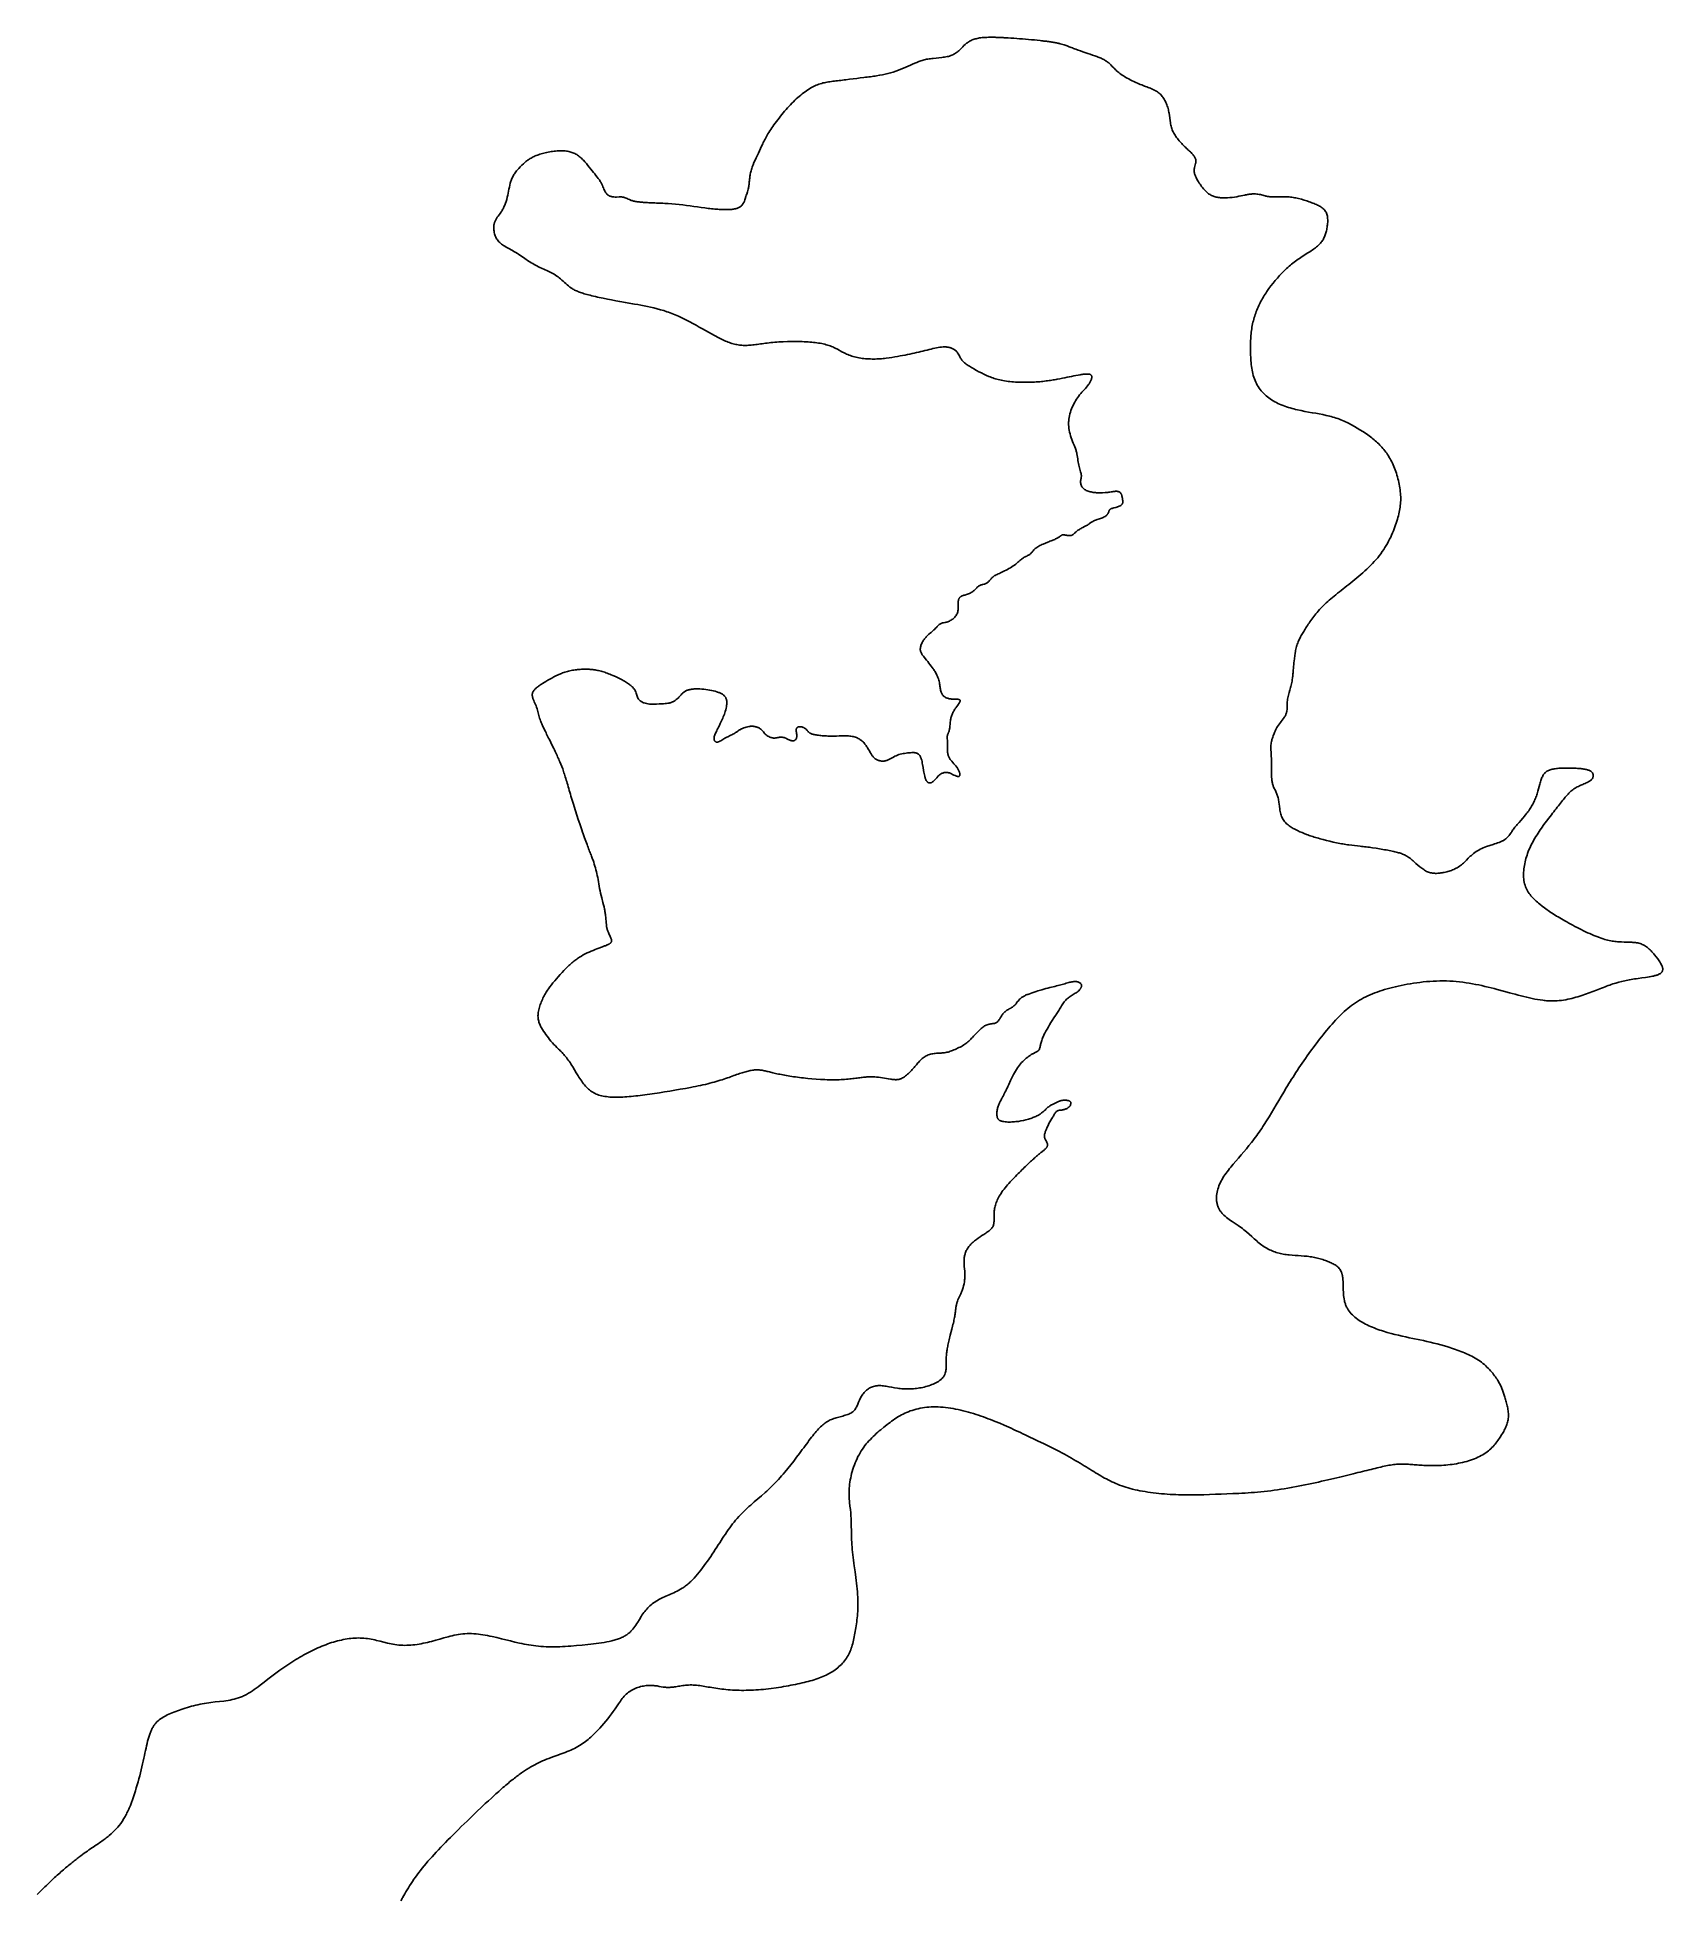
# Model space of a CAD drawing. Header units: millimetres. Extents: x -2150 to 3226, y -942 to 5220.
import ezdxf

# ---------------------------------------------------------------- set-up
doc = ezdxf.new("R2010")
doc.units = ezdxf.units.MM
doc.layers.add('184', color=7, linetype='Continuous')

msp = doc.modelspace()

# ---------------------------------------------------------------- linework, layer by layer
at = {"layer": '184', "elevation": 184}
msp.add_lwpolyline([(-2149.8, -921), (-2144.6, -915.8), (-2139.5, -910.7), (-2134.4, -905.7), (-2129.5, -900.9), (-2124.6, -896.1), (-2119.8, -891.4), (-2115, -886.9), (-2110.3, -882.5), (-2105.8, -878.1), (-2101.2, -873.9), (-2096.8, -869.8), (-2092.4, -865.7), (-2088.1, -861.8), (-2083.8, -857.9), (-2079.7, -854.2), (-2075.6, -850.5), (-2071.5, -846.9), (-2067.5, -843.5), (-2063.6, -840.1), (-2059.8, -836.7), (-2056, -833.5), (-2052.2, -830.4), (-2048.6, -827.3), (-2045, -824.3), (-2041.4, -821.4), (-2037.9, -818.5), (-2034.5, -815.7), (-2031.1, -813), (-2027.8, -810.4), (-2024.5, -807.8), (-2021.3, -805.3), (-2018.1, -802.9), (-2015, -800.5), (-2012, -798.2), (-2006, -793.7), (-2000.2, -789.4), (-1994.6, -785.4), (-1989.2, -781.5), (-1984, -777.8), (-1978.9, -774.3), (-1974, -771), (-1969.3, -767.7), (-1964.6, -764.6), (-1960.2, -761.6), (-1955.8, -758.7), (-1951.6, -755.8), (-1947.5, -753.1), (-1943.5, -750.3), (-1939.6, -747.7), (-1935.8, -745), (-1932.1, -742.4), (-1928.5, -739.7), (-1925, -737.1), (-1921.5, -734.5), (-1918.2, -731.8), (-1914.9, -729.2), (-1911.7, -726.6), (-1905.5, -721.3), (-1899.7, -715.9), (-1894, -710.4), (-1888.7, -704.8), (-1883.6, -699), (-1878.7, -693.1), (-1874, -686.9), (-1871.7, -683.7), (-1869.5, -680.5), (-1867.3, -677.2), (-1865.2, -673.8), (-1863.1, -670.4), (-1861, -666.9), (-1859, -663.3), (-1857, -659.6), (-1855, -655.8), (-1853.1, -651.9), (-1851.1, -648), (-1849.2, -643.9), (-1847.4, -639.8), (-1845.5, -635.5), (-1843.7, -631.2), (-1841.9, -626.8), (-1838.4, -617.7), (-1834.9, -608.4), (-1831.6, -598.9), (-1828.4, -589.1), (-1825.2, -579.2), (-1822.2, -569.2), (-1819.3, -559.1), (-1816.5, -549), (-1813.7, -538.9), (-1811.1, -528.8), (-1808.6, -518.8), (-1806.2, -508.9), (-1803.9, -499.1), (-1801.7, -489.6), (-1799.6, -480.3), (-1797.6, -471.2), (-1795.7, -462.3), (-1793.8, -453.7), (-1792, -445.4), (-1790.2, -437.3), (-1788.4, -429.4), (-1786.6, -421.9), (-1784.8, -414.6), (-1782.9, -407.6), (-1780.9, -400.9), (-1779.9, -397.7), (-1778.9, -394.5), (-1777.8, -391.4), (-1776.7, -388.4), (-1775.6, -385.5), (-1774.4, -382.6), (-1773.3, -379.8), (-1772, -377.2), (-1770.8, -374.5), (-1769.5, -372), (-1768.1, -369.5), (-1766.7, -367.2), (-1765.3, -364.9), (-1763.8, -362.7), (-1762.3, -360.5), (-1760.7, -358.4), (-1759.1, -356.4), (-1757.5, -354.5), (-1754, -350.8), (-1750.4, -347.4), (-1746.6, -344.1), (-1742.6, -341), (-1738.4, -338.2), (-1734, -335.4), (-1729.4, -332.8), (-1724.7, -330.3), (-1719.7, -327.9), (-1714.6, -325.5), (-1709.3, -323.2), (-1703.8, -320.9), (-1698, -318.7), (-1692.1, -316.4), (-1686.1, -314.1), (-1679.8, -311.9), (-1673.4, -309.6), (-1666.9, -307.4), (-1660.2, -305.3), (-1653.5, -303.2), (-1646.6, -301.1), (-1639.7, -299.2), (-1632.6, -297.3), (-1625.6, -295.5), (-1618.4, -293.8), (-1611.3, -292.3), (-1604.1, -290.8), (-1596.9, -289.5), (-1589.7, -288.3), (-1582.5, -287.3), (-1575.4, -286.4), (-1561.1, -284.9), (-1547, -283.4), (-1533, -281.8), (-1526, -280.9), (-1519, -279.8), (-1512.1, -278.6), (-1505.2, -277.2), (-1498.4, -275.6), (-1491.6, -273.8), (-1484.8, -271.6), (-1481.5, -270.4), (-1478.1, -269.2), (-1474.7, -267.8), (-1471.4, -266.4), (-1468.1, -264.9), (-1464.8, -263.3), (-1458.1, -259.9), (-1451.6, -256.2), (-1445, -252.2), (-1438.5, -248.1), (-1432, -243.7), (-1425.5, -239.2), (-1419, -234.5), (-1412.6, -229.7), (-1399.7, -219.8), (-1386.8, -209.7), (-1373.8, -199.6), (-1360.8, -189.7), (-1347.8, -180.1), (-1341.2, -175.5), (-1334.7, -170.9), (-1328.1, -166.3), (-1321.5, -161.9), (-1314.9, -157.5), (-1308.3, -153.2), (-1301.7, -149), (-1295.1, -144.9), (-1288.5, -140.9), (-1281.9, -137), (-1275.2, -133.2), (-1268.6, -129.5), (-1262, -125.8), (-1255.3, -122.3), (-1248.7, -118.9), (-1242.1, -115.6), (-1235.5, -112.4), (-1228.9, -109.3), (-1222.3, -106.3), (-1215.7, -103.4), (-1209.1, -100.7), (-1202.5, -98), (-1196, -95.5), (-1189.4, -93.1), (-1182.9, -90.9), (-1176.4, -88.7), (-1169.9, -86.7), (-1163.4, -84.8), (-1157, -83.1), (-1150.6, -81.5), (-1144.2, -80), (-1137.8, -78.7), (-1131.5, -77.5), (-1125.2, -76.4), (-1118.9, -75.5), (-1112.6, -74.8), (-1106.4, -74.2), (-1100.2, -73.7), (-1094, -73.4), (-1087.9, -73.3), (-1081.7, -73.4), (-1075.6, -73.6), (-1069.5, -73.9), (-1063.5, -74.5), (-1057.4, -75.2), (-1051.4, -76.1), (-1045.4, -77.2), (-1039.5, -78.4), (-1033.5, -79.7), (-1027.6, -81.1), (-1015.6, -84.1), (-1003.7, -87.2), (-991.6, -90.2), (-985.5, -91.6), (-979.3, -93), (-973.1, -94.1), (-966.8, -95.2), (-960.5, -96.1), (-954.1, -96.8), (-947.6, -97.2), (-941.1, -97.5), (-934.5, -97.6), (-927.8, -97.5), (-921.1, -97.2), (-914.4, -96.8), (-907.6, -96.1), (-900.8, -95.4), (-893.9, -94.5), (-887.1, -93.4), (-880.2, -92.2), (-873.3, -90.9), (-866.4, -89.5), (-859.5, -87.9), (-852.7, -86.3), (-845.8, -84.5), (-832.2, -80.8), (-818.6, -76.9), (-805, -73), (-791.4, -69.3), (-784.6, -67.5), (-777.7, -65.9), (-770.8, -64.3), (-763.8, -63), (-756.8, -61.7), (-749.8, -60.7), (-742.7, -59.9), (-735.5, -59.3), (-728.2, -59), (-720.9, -58.9), (-713.5, -59), (-706.1, -59.4), (-698.6, -60), (-691, -60.8), (-683.5, -61.7), (-675.9, -62.9), (-668.2, -64.1), (-660.6, -65.5), (-652.9, -67), (-645.3, -68.6), (-630, -72), (-614.9, -75.7), (-599.8, -79.4), (-584.9, -83.1), (-570, -86.7), (-555, -90.2), (-547.4, -91.8), (-539.8, -93.3), (-532.1, -94.8), (-524.4, -96.1), (-516.5, -97.4), (-508.6, -98.5), (-500.5, -99.5), (-492.3, -100.4), (-484, -101.1), (-475.5, -101.7), (-466.9, -102.1), (-458.1, -102.3), (-449.3, -102.4), (-440.3, -102.4), (-431.2, -102.3), (-422.1, -102), (-412.8, -101.7), (-403.5, -101.2), (-394.2, -100.7), (-384.9, -100.1), (-366.1, -98.6), (-347.3, -96.9), (-328.6, -95), (-319.4, -93.9), (-310.2, -92.9), (-301.1, -91.7), (-292.2, -90.5), (-283.4, -89.2), (-274.7, -87.8), (-266.3, -86.2), (-258.1, -84.5), (-250.1, -82.7), (-246.2, -81.7), (-242.4, -80.7), (-238.6, -79.6), (-235, -78.5), (-231.4, -77.3), (-227.9, -76.1), (-224.4, -74.8), (-221.1, -73.4), (-217.8, -72.1), (-214.7, -70.6), (-211.6, -69.1), (-208.7, -67.5), (-205.8, -65.9), (-203, -64.2), (-200.4, -62.5), (-197.8, -60.7), (-195.4, -58.8), (-193, -56.9), (-190.7, -54.9), (-188.5, -52.8), (-186.4, -50.8), (-184.4, -48.7), (-180.5, -44.3), (-176.8, -39.8), (-173.4, -35.3), (-170.2, -30.6), (-167.1, -25.9), (-164.2, -21.2), (-158.5, -11.7), (-152.9, -2.4), (-150.1, 2.1), (-147.1, 6.4), (-144.1, 10.7), (-141, 14.7), (-137.7, 18.7), (-134.4, 22.5), (-130.9, 26.2), (-127.3, 29.7), (-123.6, 33.1), (-119.8, 36.4), (-115.9, 39.5), (-111.9, 42.5), (-107.8, 45.5), (-103.5, 48.3), (-99.2, 51), (-94.7, 53.5), (-90.1, 56), (-85.5, 58.4), (-80.7, 60.7), (-75.8, 62.9), (-70.8, 65.1), (-65.7, 67.2), (-60.5, 69.4), (-55.3, 71.6), (-50, 73.9), (-44.6, 76.3), (-39.2, 78.9), (-33.7, 81.6), (-28.1, 84.5), (-22.6, 87.7), (-17, 91.1), (-14.2, 93), (-11.3, 94.9), (-8.5, 96.9), (-5.7, 98.9), (-2.9, 101.1), (0, 103.4), (2.8, 105.7), (5.6, 108.2), (8.5, 110.8), (11.3, 113.4), (14.1, 116.2), (16.9, 119), (19.8, 121.9), (22.6, 125), (28.2, 131.2), (33.8, 137.7), (39.4, 144.5), (44.9, 151.5), (50.4, 158.7), (55.9, 166.1), (61.3, 173.6), (66.6, 181.2), (77.2, 196.5), (82.4, 204.2), (87.4, 211.9), (92.5, 219.6), (97.4, 227.1), (102.3, 234.6), (107.1, 241.9), (111.8, 249.2), (116.5, 256.4), (121.2, 263.5), (125.9, 270.4), (130.6, 277.3), (135.4, 284.1), (140.1, 290.7), (144.9, 297.2), (149.8, 303.7), (154.7, 310), (159.7, 316.1), (164.8, 322.2), (170, 328.1), (175.4, 333.8), (180.8, 339.5), (186.4, 345), (192, 350.5), (197.8, 355.8), (203.6, 361.1), (209.4, 366.3), (221.3, 376.6), (245.1, 396.9), (256.9, 407.3), (262.7, 412.5), (268.4, 417.8), (274.1, 423.2), (279.7, 428.6), (285.2, 434.2), (290.7, 439.7), (296.1, 445.4), (301.4, 451.1), (306.7, 456.9), (311.9, 462.8), (317, 468.7), (322.1, 474.7), (332.2, 486.8), (342.1, 499.1), (351.9, 511.6), (361.5, 524.3), (371, 537), (380.2, 549.6), (384.8, 555.8), (389.3, 561.9), (393.7, 567.9), (398, 573.7), (402.3, 579.5), (406.6, 585), (410.7, 590.4), (414.8, 595.6), (418.7, 600.5), (422.6, 605.3), (426.4, 609.7), (430.1, 613.9), (433.7, 617.9), (437.3, 621.6), (440.8, 625), (444.3, 628.3), (447.8, 631.3), (451.3, 634.2), (454.7, 636.8), (458.2, 639.3), (461.8, 641.6), (465.3, 643.7), (469, 645.7), (472.7, 647.6), (476.4, 649.3), (480.3, 650.8), (484.3, 652.3), (488.4, 653.7), (492.6, 654.9), (496.8, 656.1), (514, 660.7), (518.2, 661.9), (522.3, 663.1), (526.3, 664.4), (530.2, 665.7), (533.9, 667.2), (537.4, 668.8), (540.8, 670.5), (543.9, 672.4), (545.4, 673.4), (546.8, 674.4), (548.1, 675.5), (549.4, 676.7), (551.8, 679.1), (553.9, 681.7), (555.9, 684.4), (557.7, 687.3), (559.3, 690.3), (560.9, 693.3), (562.3, 696.5), (563.7, 699.7), (566.4, 706.4), (569.2, 713.1), (570.7, 716.4), (572.2, 719.7), (573.9, 723), (575.8, 726.2), (577.8, 729.4), (579.9, 732.5), (582.2, 735.5), (584.6, 738.3), (587.1, 741.1), (589.8, 743.8), (592.6, 746.3), (595.6, 748.6), (598.7, 750.8), (601.8, 752.8), (605.2, 754.6), (608.6, 756.2), (612.1, 757.6), (615.8, 758.8), (619.5, 759.8), (623.4, 760.5), (627.4, 760.9), (631.4, 761.2), (635.5, 761.2), (639.8, 761.1), (644.1, 760.8), (648.4, 760.3), (652.9, 759.7), (657.4, 759.1), (666.5, 757.5), (675.8, 755.8), (685.2, 754.1), (694.7, 752.6), (699.5, 752), (704.3, 751.4), (709.1, 751), (713.9, 750.6), (718.7, 750.3), (723.5, 750.2), (728.4, 750.1), (733.3, 750.1), (738.2, 750.3), (743.1, 750.5), (748, 750.9), (753, 751.3), (758, 751.9), (763, 752.6), (768.1, 753.4), (773.2, 754.4), (778.3, 755.4), (783.4, 756.6), (788.5, 758), (793.6, 759.4), (798.7, 761), (803.6, 762.7), (808.5, 764.5), (813.2, 766.4), (817.7, 768.5), (822.1, 770.7), (826.3, 772.9), (830.3, 775.3), (834, 777.9), (837.5, 780.5), (839.1, 781.8), (840.6, 783.2), (842.1, 784.6), (843.4, 786.1), (844.7, 787.6), (845.9, 789.1), (847.1, 790.6), (848.1, 792.1), (849, 793.7), (849.9, 795.3), (851.5, 798.5), (852.7, 801.9), (853.7, 805.3), (854.6, 808.7), (855.2, 812.2), (855.6, 815.8), (855.9, 819.4), (856.1, 823), (856.2, 826.6), (856.2, 833.8), (856.1, 840.9), (856.1, 848), (856.3, 854.9), (856.8, 861.8), (857.4, 868.8), (857.9, 872.4), (858.4, 876), (858.9, 879.7), (859.6, 883.4), (860.3, 887.3), (861, 891.3), (861.9, 895.4), (862.8, 899.6), (863.8, 904), (864.8, 908.6), (866, 913.2), (867.1, 918), (868.4, 922.9), (869.6, 927.9), (874.8, 948.2), (877.3, 958.3), (878.5, 963.2), (879.7, 968.1), (880.8, 972.8), (881.8, 977.4), (882.7, 981.9), (883.5, 986.1), (884.2, 990.2), (884.9, 994.1), (885.5, 997.9), (886, 1001.5), (886.4, 1004.9), (886.9, 1008.2), (887.3, 1011.4), (887.6, 1014.5), (888, 1017.4), (888.4, 1020.2), (888.8, 1023), (889.2, 1025.6), (889.7, 1028.2), (890.2, 1030.7), (890.8, 1033.1), (891.5, 1035.4), (892.2, 1037.7), (893.1, 1040), (894.9, 1044.5), (897, 1048.9), (899.1, 1053.4), (901.4, 1058), (903.7, 1062.8), (904.9, 1065.3), (906, 1067.9), (907.1, 1070.5), (908.1, 1073.3), (909.2, 1076.2), (910.1, 1079.1), (911.1, 1082.2), (911.9, 1085.3), (913.5, 1091.7), (914.9, 1098.3), (916.1, 1104.9), (917, 1111.5), (917.3, 1114.8), (917.6, 1117.9), (917.8, 1121.1), (918, 1124.1), (918, 1127.1), (918, 1129.9), (918, 1132.7), (917.8, 1135.5), (917.5, 1140.7), (917, 1145.8), (915.9, 1155.8), (915.4, 1160.8), (915.1, 1165.9), (915, 1171.1), (915, 1173.8), (915.1, 1176.6), (915.3, 1179.3), (915.6, 1182.1), (915.9, 1185), (916.4, 1187.8), (916.9, 1190.6), (917.6, 1193.5), (918.3, 1196.3), (919.2, 1199.2), (920.2, 1202), (921.3, 1204.8), (922.5, 1207.6), (923.9, 1210.3), (925.4, 1213), (927.1, 1215.7), (928.9, 1218.3), (930.8, 1220.9), (932.8, 1223.5), (935, 1226), (937.3, 1228.5), (939.6, 1230.9), (942.1, 1233.3), (944.7, 1235.7), (947.4, 1238), (950.1, 1240.3), (953, 1242.5), (955.9, 1244.7), (961.8, 1249.1), (968, 1253.3), (974.3, 1257.4), (980.6, 1261.4), (986.8, 1265.4), (989.7, 1267.4), (992.6, 1269.4), (995.3, 1271.4), (997.9, 1273.5), (1000.4, 1275.6), (1002.7, 1277.7), (1004.8, 1279.8), (1006.7, 1282), (1008.4, 1284.2), (1009.8, 1286.5), (1011, 1288.9), (1012, 1291.3), (1012.7, 1293.7), (1013.3, 1296.3), (1013.7, 1298.9), (1014, 1301.5), (1014.2, 1304.2), (1014.3, 1307), (1014.3, 1309.9), (1014.3, 1312.8), (1014.1, 1318.9), (1014.1, 1322.1), (1014.1, 1325.3), (1014.2, 1328.6), (1014.3, 1332), (1014.6, 1335.5), (1015, 1339.1), (1015.5, 1342.8), (1016.1, 1346.5), (1016.9, 1350.3), (1017.8, 1354.2), (1018.9, 1358.2), (1020.2, 1362.2), (1021.6, 1366.3), (1023.2, 1370.5), (1025.1, 1374.7), (1027.1, 1379.1), (1029.3, 1383.5), (1031.7, 1387.9), (1034.4, 1392.4), (1037.3, 1397), (1040.5, 1401.6), (1043.8, 1406.3), (1047.4, 1411), (1051.2, 1415.8), (1055.1, 1420.5), (1059.2, 1425.3), (1063.4, 1430.1), (1067.6, 1434.8), (1076.4, 1444.2), (1085.2, 1453.3), (1089.6, 1457.8), (1094, 1462.2), (1098.3, 1466.4), (1102.5, 1470.6), (1106.6, 1474.6), (1110.6, 1478.5), (1114.4, 1482.2), (1118.1, 1485.9), (1121.8, 1489.4), (1125.3, 1492.7), (1128.7, 1496), (1131.9, 1499.1), (1135.1, 1502.1), (1138.2, 1505), (1141.2, 1507.8), (1144.2, 1510.5), (1147, 1513), (1149.7, 1515.5), (1152.4, 1517.8), (1155, 1520.1), (1157.5, 1522.2), (1160, 1524.3), (1162.4, 1526.2), (1164.7, 1528.1), (1166.9, 1529.9), (1169.1, 1531.6), (1171.2, 1533.2), (1173.1, 1534.7), (1175, 1536.2), (1176.8, 1537.7), (1178.5, 1539), (1180.1, 1540.3), (1181.6, 1541.6), (1183, 1542.9), (1184.3, 1544.1), (1185.5, 1545.2), (1186.5, 1546.4), (1187.4, 1547.5), (1188.2, 1548.6), (1188.9, 1549.7), (1189.5, 1550.7), (1189.9, 1551.8), (1190.3, 1552.8), (1190.6, 1553.8), (1190.8, 1554.7), (1191, 1555.7), (1191.1, 1557.5), (1190.9, 1559.2), (1190.6, 1560.9), (1190.1, 1562.5), (1189.6, 1563.9), (1189, 1565.3), (1187.6, 1568), (1186.1, 1570.7), (1184.6, 1573.5), (1183.8, 1575), (1183, 1576.6), (1182.3, 1578.2), (1181.7, 1579.9), (1181.2, 1581.7), (1180.9, 1583.5), (1180.6, 1585.4), (1180.6, 1587.3), (1180.7, 1589.3), (1181, 1591.3), (1181.5, 1593.3), (1182.2, 1595.5), (1182.9, 1597.7), (1183.8, 1600), (1184.7, 1602.4), (1185.8, 1604.9), (1186.8, 1607.5), (1187.9, 1610.2), (1189.1, 1613), (1190.3, 1615.9), (1192.9, 1621.8), (1195.8, 1627.7), (1199.1, 1633.6), (1202.5, 1639.4), (1205.9, 1644.9), (1207.5, 1647.6), (1209.1, 1650.3), (1210.6, 1652.8), (1212.1, 1655.3), (1213.4, 1657.7), (1214.7, 1659.9), (1215.9, 1662), (1217.2, 1663.9), (1218.4, 1665.6), (1219.7, 1667.1), (1220.9, 1668.3), (1222.3, 1669.3), (1223.7, 1670), (1225.1, 1670.6), (1226.7, 1671), (1228.3, 1671.3), (1230.1, 1671.6), (1231.9, 1671.8), (1233.9, 1672), (1235.9, 1672.3), (1238.1, 1672.6), (1240.4, 1673), (1242.6, 1673.4), (1245, 1674), (1247.3, 1674.6), (1249.6, 1675.3), (1251.8, 1676.1), (1253.9, 1677), (1256, 1678.1), (1257.9, 1679.3), (1259.7, 1680.5), (1261.4, 1681.9), (1263, 1683.5), (1264.4, 1685.1), (1265.7, 1686.9), (1266.7, 1688.7), (1267.6, 1690.7), (1268.2, 1692.6), (1268.4, 1693.6), (1268.5, 1694.6), (1268.5, 1695.6), (1268.4, 1696.5), (1268.2, 1697.4), (1267.8, 1698.3), (1267.4, 1699.2), (1266.8, 1700), (1266.1, 1700.7), (1265.3, 1701.4), (1264.3, 1702), (1263.1, 1702.6), (1261.8, 1703.1), (1260.4, 1703.6), (1258.9, 1703.9), (1257.3, 1704.2), (1255.7, 1704.5), (1253.9, 1704.7), (1250.3, 1704.9), (1246.6, 1704.9), (1242.9, 1704.7), (1239.3, 1704.4), (1237.6, 1704.1), (1236, 1703.8), (1234.4, 1703.4), (1233, 1703.1), (1230.2, 1702.2), (1227.6, 1701.2), (1225.2, 1700.2), (1222.9, 1699), (1220.8, 1697.9), (1216.5, 1695.6), (1212.3, 1693.4), (1208.1, 1691.4), (1204.2, 1689.5), (1202.4, 1688.5), (1200.7, 1687.6), (1199.1, 1686.6), (1197.6, 1685.6), (1196.2, 1684.7), (1194.9, 1683.7), (1192.5, 1681.7), (1190.2, 1679.6), (1187.9, 1677.3), (1185.5, 1674.9), (1184.2, 1673.6), (1182.9, 1672.2), (1181.4, 1670.8), (1179.7, 1669.4), (1177.9, 1667.8), (1176, 1666.2), (1173.9, 1664.5), (1171.7, 1662.8), (1169.3, 1661.1), (1166.8, 1659.4), (1164.2, 1657.7), (1161.5, 1656.1), (1158.6, 1654.5), (1155.7, 1653), (1152.6, 1651.5), (1149.4, 1650.1), (1146.1, 1648.7), (1142.7, 1647.4), (1139.2, 1646.1), (1135.5, 1644.9), (1131.8, 1643.7), (1127.9, 1642.5), (1123.9, 1641.4), (1119.8, 1640.4), (1111.5, 1638.4), (1103, 1636.7), (1094.6, 1635.2), (1090.3, 1634.6), (1086.1, 1634.1), (1081.9, 1633.6), (1077.6, 1633.3), (1073.2, 1633), (1068.8, 1632.9), (1064.4, 1632.8), (1059.8, 1632.9), (1055.3, 1633.1), (1050.9, 1633.5), (1046.6, 1634.1), (1044.5, 1634.4), (1042.5, 1634.8), (1040.6, 1635.3), (1038.8, 1635.8), (1037, 1636.4), (1035.4, 1637), (1033.9, 1637.7), (1032.5, 1638.5), (1031.2, 1639.3), (1030.1, 1640.2), (1029.1, 1641.2), (1028.2, 1642.2), (1027.4, 1643.3), (1026.7, 1644.4), (1026.1, 1645.6), (1025.6, 1646.8), (1025.1, 1648.1), (1024.8, 1649.4), (1024.2, 1652.1), (1023.9, 1654.9), (1023.8, 1657.8), (1023.8, 1660.8), (1023.8, 1663.9), (1024, 1666.9), (1024.3, 1670), (1024.7, 1673.1), (1025.2, 1676.1), (1025.9, 1679.1), (1026.7, 1682.1), (1027.6, 1685), (1028.6, 1687.9), (1029.7, 1690.7), (1030.9, 1693.4), (1032.2, 1696.1), (1034.9, 1701.3), (1037.7, 1706.2), (1039, 1708.7), (1040.4, 1711.3), (1041.9, 1714), (1042.7, 1715.4), (1043.5, 1716.9), (1044.3, 1718.6), (1045.2, 1720.2), (1046.1, 1722.1), (1047, 1724), (1048.1, 1726), (1049.1, 1728.2), (1050.2, 1730.5), (1051.4, 1733), (1052.7, 1735.6), (1054, 1738.4), (1055.4, 1741.3), (1056.8, 1744.3), (1058.2, 1747.4), (1059.7, 1750.5), (1062.8, 1757), (1069.2, 1770.4), (1072.5, 1777.1), (1075.7, 1783.6), (1078.9, 1789.8), (1082.1, 1795.7), (1085.3, 1801.4), (1088.5, 1806.8), (1091.7, 1811.9), (1095, 1816.7), (1098.4, 1821.3), (1101.8, 1825.5), (1105.3, 1829.5), (1108.9, 1833.1), (1112.4, 1836.5), (1116, 1839.7), (1119.4, 1842.5), (1121, 1843.9), (1122.6, 1845.1), (1124.2, 1846.3), (1125.7, 1847.5), (1127.1, 1848.5), (1128.5, 1849.5), (1129.8, 1850.5), (1131, 1851.4), (1133.2, 1853), (1135.3, 1854.5), (1137.2, 1855.8), (1139, 1856.9), (1140.8, 1857.9), (1142.5, 1858.9), (1144.4, 1859.8), (1146.4, 1860.7), (1148.4, 1861.6), (1152.7, 1863.5), (1154.8, 1864.5), (1156.8, 1865.7), (1158.7, 1867), (1160.4, 1868.4), (1161.1, 1869.2), (1161.8, 1870.1), (1163, 1871.9), (1164.1, 1874), (1164.9, 1876.2), (1165.7, 1878.6), (1166.4, 1881.1), (1167, 1883.8), (1167.7, 1886.7), (1168.4, 1889.7), (1169.2, 1892.9), (1170, 1896.1), (1171, 1899.5), (1172, 1902.9), (1173.2, 1906.4), (1174.4, 1909.8), (1175.8, 1913.3), (1177.3, 1916.8), (1178.8, 1920.2), (1180.5, 1923.6), (1182.3, 1926.9), (1186, 1933.7), (1190, 1940.5), (1194, 1947.6), (1198.1, 1954.7), (1202.1, 1961.8), (1204.1, 1965.2), (1206.2, 1968.5), (1208.2, 1971.7), (1210.2, 1974.7), (1214.2, 1980.4), (1218.2, 1986), (1220.2, 1988.8), (1222.2, 1991.8), (1224.2, 1995), (1226.3, 1998.4), (1228.4, 2001.9), (1230.5, 2005.6), (1234.8, 2013.1), (1237, 2016.9), (1239.3, 2020.5), (1241.6, 2024.1), (1244, 2027.4), (1246.4, 2030.6), (1249, 2033.5), (1251.6, 2036.3), (1254.3, 2039), (1257.2, 2041.5), (1260.1, 2043.8), (1263.1, 2046.1), (1266.3, 2048.3), (1269.6, 2050.4), (1272.9, 2052.5), (1279.6, 2056.5), (1282.8, 2058.6), (1286, 2060.6), (1289, 2062.7), (1291.8, 2064.9), (1294.4, 2067.2), (1296.7, 2069.5), (1298.7, 2071.9), (1299.6, 2073.1), (1300.4, 2074.3), (1301.2, 2075.5), (1301.8, 2076.6), (1302.4, 2077.8), (1302.9, 2079), (1303.2, 2080.1), (1303.5, 2081.2), (1303.7, 2082.3), (1303.8, 2083.4), (1303.7, 2084.4), (1303.6, 2085.4), (1303.4, 2086.4), (1303.1, 2087.3), (1302.7, 2088.2), (1302.2, 2089.1), (1301.6, 2089.9), (1301, 2090.7), (1299.5, 2092.2), (1297.8, 2093.5), (1295.9, 2094.6), (1293.8, 2095.6), (1291.6, 2096.3), (1289.3, 2096.9), (1286.8, 2097.3), (1284.2, 2097.5), (1281.4, 2097.5), (1278.4, 2097.3), (1275.3, 2097), (1272, 2096.4), (1268.6, 2095.7), (1264.9, 2094.9), (1261.1, 2093.9), (1257.2, 2092.8), (1253, 2091.6), (1248.8, 2090.4), (1244.4, 2089.1), (1239.8, 2087.9), (1235.2, 2086.6), (1230.4, 2085.4), (1225.5, 2084.1), (1220.4, 2082.9), (1215.1, 2081.6), (1209.7, 2080.2), (1204, 2078.8), (1198.2, 2077.3), (1192.1, 2075.7), (1185.8, 2074), (1179.3, 2072.2), (1172.7, 2070.3), (1159.6, 2066.4), (1153.1, 2064.4), (1146.7, 2062.4), (1140.5, 2060.3), (1134.6, 2058.3), (1128.9, 2056.2), (1126.2, 2055.1), (1123.6, 2054.1), (1121, 2053), (1118.5, 2051.9), (1116.1, 2050.7), (1113.8, 2049.6), (1111.6, 2048.4), (1109.4, 2047.1), (1107.4, 2045.9), (1105.5, 2044.6), (1103.7, 2043.3), (1101.9, 2041.9), (1100.3, 2040.4), (1098.8, 2039), (1097.4, 2037.5), (1096, 2036), (1093.5, 2032.9), (1091.2, 2029.9), (1089, 2026.9), (1086.9, 2024), (1084.7, 2021.4), (1082.5, 2018.9), (1080.1, 2016.7), (1077.6, 2014.7), (1075, 2013), (1072.4, 2011.4), (1069.6, 2009.9), (1064.2, 2007), (1061.6, 2005.5), (1059, 2004), (1056.5, 2002.3), (1054.1, 2000.6), (1051.8, 1998.8), (1049.6, 1996.9), (1047.5, 1994.9), (1045.5, 1992.8), (1043.6, 1990.6), (1041.9, 1988.3), (1040.2, 1985.9), (1038.6, 1983.4), (1035.7, 1978.5), (1034.3, 1976.1), (1033, 1973.8), (1031.6, 1971.6), (1030.2, 1969.5), (1028.8, 1967.6), (1027.3, 1965.9), (1025.8, 1964.4), (1024.1, 1963), (1022.3, 1961.8), (1020.3, 1960.7), (1018.1, 1959.9), (1015.6, 1959.2), (1013, 1958.6), (1010.1, 1958.2), (1007.1, 1957.7), (1004, 1957.3), (1000.8, 1956.9), (997.7, 1956.4), (994.6, 1955.7), (991.6, 1954.8), (988.7, 1953.7), (985.8, 1952.4), (983.1, 1950.9), (980.4, 1949.1), (977.6, 1947.1), (974.9, 1944.8), (972, 1942.3), (969.1, 1939.6), (966, 1936.6), (962.9, 1933.4), (959.7, 1930.1), (956.4, 1926.7), (949.8, 1919.7), (946.6, 1916.3), (943.4, 1912.9), (940.2, 1909.7), (937.1, 1906.6), (934.1, 1903.6), (931, 1900.7), (927.9, 1897.9), (924.7, 1895.3), (921.3, 1892.7), (917.8, 1890.2), (914.2, 1887.8), (910.3, 1885.4), (906.3, 1883.2), (902.2, 1881), (898, 1878.9), (893.8, 1876.9), (889.6, 1875), (885.5, 1873.1), (881.4, 1871.4), (877.4, 1869.8), (873.5, 1868.2), (869.6, 1866.8), (865.8, 1865.5), (862, 1864.4), (858.3, 1863.4), (854.5, 1862.6), (850.7, 1862), (846.9, 1861.5), (843.1, 1861.2), (839.3, 1861), (831.6, 1860.6), (823.8, 1860.2), (819.9, 1859.9), (816, 1859.5), (812.1, 1858.9), (808.2, 1858.2), (804.4, 1857.3), (800.5, 1856.2), (796.8, 1854.9), (793.2, 1853.4), (789.6, 1851.7), (786.2, 1849.7), (782.9, 1847.6), (779.7, 1845.2), (776.6, 1842.7), (773.6, 1840), (770.7, 1837.2), (767.9, 1834.3), (765.1, 1831.3), (762.5, 1828.3), (757.3, 1822.2), (752.2, 1816), (749.6, 1812.8), (746.9, 1809.6), (744, 1806.4), (741.1, 1803.2), (738, 1800), (734.8, 1796.8), (731.6, 1793.7), (728.3, 1790.7), (724.9, 1787.9), (721.6, 1785.2), (718.2, 1782.7), (715, 1780.5), (711.7, 1778.5), (708.3, 1776.8), (706.6, 1776.1), (704.8, 1775.4), (703, 1774.8), (701.2, 1774.3), (699.2, 1773.9), (697.2, 1773.5), (695.1, 1773.2), (692.9, 1773), (690.6, 1772.9), (688.2, 1772.9), (685.7, 1773), (683.1, 1773.1), (680.3, 1773.4), (677.4, 1773.7), (674.5, 1774.1), (671.4, 1774.5), (665.1, 1775.5), (658.6, 1776.6), (645.3, 1778.9), (638.6, 1780), (632.2, 1780.9), (625.8, 1781.6), (619.6, 1782.1), (613.3, 1782.3), (607, 1782.4), (603.7, 1782.3), (600.4, 1782.2), (597, 1782.1), (593.6, 1781.9), (590, 1781.6), (586.3, 1781.3), (582.5, 1780.9), (578.6, 1780.5), (574.5, 1780), (570.3, 1779.5), (566, 1778.9), (561.5, 1778.4), (556.8, 1777.8), (552, 1777.2), (547.1, 1776.6), (542, 1776), (536.8, 1775.4), (531.4, 1774.9), (525.8, 1774.4), (520.1, 1773.9), (514.3, 1773.5), (508.3, 1773.1), (502.1, 1772.8), (495.8, 1772.6), (489.3, 1772.5), (482.6, 1772.5), (475.9, 1772.5), (469, 1772.6), (462.1, 1772.8), (455, 1773), (440.8, 1773.7), (426.4, 1774.6), (412.1, 1775.8), (397.9, 1777.1), (390.9, 1777.8), (384, 1778.6), (377.2, 1779.4), (370.6, 1780.2), (364, 1781.1), (357.6, 1782), (351.3, 1782.9), (345.1, 1783.8), (339.1, 1784.7), (333.2, 1785.7), (327.5, 1786.7), (321.9, 1787.7), (316.4, 1788.7), (311.2, 1789.7), (306, 1790.7), (301.1, 1791.7), (296.3, 1792.7), (291.7, 1793.7), (287.3, 1794.7), (283.1, 1795.7), (279, 1796.7), (275.1, 1797.7), (271.3, 1798.6), (267.6, 1799.5), (264.1, 1800.4), (260.6, 1801.2), (257.2, 1802), (253.9, 1802.7), (250.7, 1803.3), (247.5, 1803.9), (244.3, 1804.4), (241.2, 1804.8), (238, 1805.1), (234.8, 1805.3), (231.6, 1805.4), (228.4, 1805.3), (225.2, 1805.2), (221.8, 1805), (218.5, 1804.6), (215, 1804.2), (211.5, 1803.6), (208, 1803), (204.4, 1802.2), (200.7, 1801.4), (196.9, 1800.5), (193, 1799.4), (189, 1798.3), (185, 1797.1), (180.8, 1795.8), (176.5, 1794.4), (172.1, 1792.9), (167.6, 1791.4), (163, 1789.7), (158.2, 1788), (153.3, 1786.3), (148.3, 1784.5), (143.1, 1782.6), (137.8, 1780.7), (132.3, 1778.8), (126.6, 1776.8), (120.8, 1774.9), (114.8, 1772.9), (108.6, 1770.9), (102.2, 1768.9), (95.6, 1766.9), (88.8, 1765), (81.8, 1763.1), (74.6, 1761.2), (67.2, 1759.3), (59.5, 1757.5), (51.7, 1755.7), (43.7, 1754), (35.6, 1752.3), (27.4, 1750.6), (19, 1748.9), (10.6, 1747.3), (-6.5, 1744.2), (-23.8, 1741.1), (-41.1, 1738.2), (-58.4, 1735.3), (-75.4, 1732.6), (-92.1, 1729.9), (-100.3, 1728.6), (-108.5, 1727.4), (-116.6, 1726.2), (-124.6, 1725.1), (-132.6, 1723.9), (-140.4, 1722.9), (-148.2, 1721.9), (-155.8, 1720.9), (-163.4, 1720), (-170.8, 1719.2), (-178.2, 1718.4), (-185.4, 1717.7), (-192.6, 1717), (-199.6, 1716.5), (-206.5, 1716), (-213.2, 1715.6), (-219.9, 1715.3), (-226.4, 1715.1), (-232.7, 1715), (-239, 1715), (-245, 1715.1), (-251, 1715.3), (-256.7, 1715.6), (-262.3, 1716.1), (-267.8, 1716.8), (-273.1, 1717.5), (-278.2, 1718.4), (-283.1, 1719.5), (-287.9, 1720.7), (-292.5, 1722.1), (-296.9, 1723.6), (-301.1, 1725.3), (-305.2, 1727.2), (-309.2, 1729.3), (-313, 1731.5), (-316.7, 1733.9), (-320.3, 1736.4), (-323.8, 1739.2), (-327.2, 1742.1), (-330.6, 1745.2), (-333.8, 1748.5), (-337, 1752), (-340.2, 1755.7), (-343.3, 1759.5), (-346.4, 1763.6), (-349.4, 1767.8), (-352.5, 1772.2), (-355.5, 1776.8), (-358.5, 1781.4), (-361.5, 1786.2), (-367.5, 1795.9), (-373.4, 1805.7), (-379.2, 1815.4), (-382.2, 1820.2), (-385.1, 1824.8), (-388, 1829.3), (-391, 1833.7), (-393.9, 1837.9), (-396.9, 1842), (-399.8, 1845.8), (-402.7, 1849.5), (-405.7, 1853), (-408.6, 1856.3), (-411.5, 1859.5), (-414.4, 1862.6), (-417.3, 1865.6), (-420.2, 1868.5), (-423, 1871.3), (-425.8, 1874), (-431.2, 1879.3), (-436.5, 1884.5), (-441.6, 1889.7), (-446.4, 1894.9), (-451, 1900.2), (-455.4, 1905.5), (-459.7, 1910.9), (-463.8, 1916.4), (-467.7, 1921.9), (-471.6, 1927.4), (-475.3, 1933), (-478.9, 1938.7), (-482.4, 1944.4), (-484, 1947.4), (-485.5, 1950.3), (-487, 1953.3), (-488.3, 1956.4), (-489.5, 1959.6), (-490.6, 1962.8), (-491.6, 1966), (-492.4, 1969.4), (-493, 1972.8), (-493.5, 1976.4), (-493.8, 1980), (-493.9, 1983.8), (-493.8, 1987.6), (-493.4, 1991.6), (-492.9, 1995.6), (-492.3, 1999.7), (-491.4, 2003.9), (-490.4, 2008.2), (-489.2, 2012.4), (-487.9, 2016.7), (-486.4, 2021.1), (-484.9, 2025.4), (-483.2, 2029.7), (-481.4, 2033.9), (-479.5, 2038.2), (-477.5, 2042.3), (-475.5, 2046.5), (-473.4, 2050.5), (-471.2, 2054.4), (-469, 2058.3), (-466.8, 2062.1), (-464.5, 2065.8), (-462.1, 2069.4), (-459.7, 2072.9), (-454.8, 2079.9), (-449.6, 2086.7), (-444.3, 2093.4), (-438.7, 2100.1), (-432.9, 2106.8), (-426.9, 2113.5), (-420.8, 2120.4), (-414.4, 2127.2), (-408, 2133.9), (-401.5, 2140.6), (-394.9, 2147), (-391.6, 2150.1), (-388.4, 2153.1), (-385.1, 2156.1), (-381.9, 2158.9), (-378.6, 2161.6), (-375.4, 2164.3), (-372.3, 2166.8), (-369.1, 2169.2), (-366, 2171.5), (-362.9, 2173.8), (-359.8, 2175.9), (-356.6, 2178), (-350.4, 2181.9), (-344.2, 2185.5), (-337.9, 2188.8), (-331.6, 2192), (-325.1, 2195), (-318.5, 2197.9), (-311.9, 2200.6), (-305.3, 2203.3), (-298.9, 2205.7), (-292.7, 2208.1), (-289.6, 2209.2), (-286.7, 2210.3), (-283.9, 2211.3), (-281.1, 2212.3), (-278.4, 2213.3), (-275.9, 2214.2), (-273.5, 2215.1), (-271.2, 2216), (-269, 2216.8), (-267, 2217.6), (-265.1, 2218.4), (-263.3, 2219.2), (-261.6, 2220), (-260.1, 2220.7), (-258.6, 2221.5), (-257.3, 2222.3), (-256.1, 2223.1), (-255.1, 2223.9), (-254.1, 2224.7), (-253.3, 2225.5), (-252.6, 2226.4), (-252, 2227.3), (-251.5, 2228.2), (-251.1, 2229.2), (-250.9, 2230.2), (-250.7, 2231.3), (-250.7, 2232.3), (-250.7, 2233.5), (-250.8, 2234.6), (-251, 2235.8), (-251.3, 2237.1), (-251.7, 2238.3), (-252.6, 2241), (-253.7, 2243.7), (-255, 2246.7), (-256.4, 2249.7), (-258, 2252.9), (-259.6, 2256.3), (-261.1, 2259.9), (-262.7, 2263.6), (-264.1, 2267.7), (-264.7, 2269.7), (-265.4, 2271.9), (-265.9, 2274.1), (-266.4, 2276.4), (-266.9, 2278.8), (-267.3, 2281.2), (-267.6, 2283.8), (-267.9, 2286.3), (-268.4, 2291.7), (-268.8, 2297.4), (-269.3, 2303.3), (-269.8, 2309.5), (-270.4, 2315.9), (-270.8, 2319.3), (-271.3, 2322.6), (-271.8, 2326.1), (-272.4, 2329.6), (-273.1, 2333.1), (-273.8, 2336.7), (-275.5, 2344), (-277.3, 2351.5), (-279.3, 2359.1), (-283.2, 2374.5), (-285.1, 2382.3), (-286.9, 2390), (-288.6, 2397.7), (-290, 2405.3), (-291.4, 2412.8), (-292.7, 2420.2), (-294, 2427.4), (-295.3, 2434.5), (-296.5, 2441.4), (-297.8, 2448), (-299.2, 2454.5), (-300.6, 2460.7), (-302.2, 2466.9), (-303.8, 2473), (-305.6, 2479.2), (-307.6, 2485.4), (-309.7, 2491.7), (-311.9, 2498.3), (-313.2, 2501.7), (-314.4, 2505.1), (-315.7, 2508.6), (-317.1, 2512.3), (-318.5, 2516), (-320, 2519.9), (-321.5, 2523.8), (-323.1, 2528), (-324.7, 2532.2), (-326.4, 2536.7), (-328.1, 2541.3), (-330, 2546.1), (-331.8, 2551), (-333.8, 2556.2), (-335.8, 2561.6), (-337.8, 2567.2), (-339.9, 2573.1), (-342.1, 2579.2), (-344.4, 2585.5), (-346.6, 2591.9), (-348.9, 2598.6), (-351.3, 2605.3), (-353.7, 2612.2), (-356, 2619.2), (-360.8, 2633.5), (-365.5, 2647.9), (-370.2, 2662.3), (-374.6, 2676.5), (-376.8, 2683.5), (-378.9, 2690.4), (-381, 2697.2), (-383, 2703.9), (-384.9, 2710.5), (-386.8, 2717), (-388.6, 2723.3), (-390.4, 2729.5), (-392.2, 2735.6), (-393.9, 2741.6), (-395.6, 2747.4), (-397.2, 2753), (-398.8, 2758.5), (-400.4, 2763.9), (-402, 2769), (-403.5, 2774), (-405, 2778.8), (-406.5, 2783.5), (-408, 2788), (-409.4, 2792.3), (-410.9, 2796.5), (-412.3, 2800.6), (-415.3, 2808.6), (-418.4, 2816.5), (-421.7, 2824.3), (-423.4, 2828.3), (-425.1, 2832.3), (-427, 2836.4), (-428.9, 2840.6), (-430.9, 2845), (-433, 2849.4), (-435.1, 2854), (-437.4, 2858.7), (-439.7, 2863.5), (-442, 2868.4), (-446.8, 2878.2), (-451.6, 2888), (-456.3, 2897.7), (-458.7, 2902.4), (-460.9, 2907), (-463.1, 2911.5), (-465.3, 2915.8), (-467.3, 2919.9), (-469.3, 2923.9), (-471.1, 2927.7), (-472.8, 2931.2), (-474.5, 2934.7), (-476, 2937.9), (-477.4, 2941), (-478.8, 2943.9), (-480.1, 2946.8), (-481.3, 2949.5), (-482.4, 2952.1), (-483.5, 2954.6), (-484.5, 2957.1), (-485.4, 2959.4), (-487.1, 2964.1), (-488.6, 2968.6), (-489.9, 2973), (-492.2, 2981.9), (-494.5, 2990.8), (-495.7, 2995.3), (-497.1, 2999.8), (-498.6, 3004.3), (-500.4, 3008.9), (-504.2, 3018.1), (-506.2, 3022.6), (-508.1, 3027), (-509.8, 3031.3), (-510.5, 3033.4), (-511.2, 3035.4), (-511.7, 3037.4), (-512.2, 3039.4), (-512.5, 3041.3), (-512.8, 3043.1), (-512.9, 3044.9), (-512.9, 3046.6), (-512.8, 3048.3), (-512.5, 3050), (-512.1, 3051.6), (-511.6, 3053.2), (-511, 3054.8), (-510.2, 3056.4), (-509.3, 3057.9), (-508.2, 3059.5), (-507, 3061), (-505.7, 3062.6), (-504.3, 3064.2), (-502.6, 3065.8), (-500.9, 3067.4), (-499, 3069), (-497, 3070.7), (-494.8, 3072.4), (-492.5, 3074.1), (-490.1, 3075.8), (-487.6, 3077.6), (-485, 3079.3), (-482.3, 3081.1), (-479.5, 3082.9), (-473.7, 3086.5), (-467.6, 3090.2), (-461.2, 3093.9), (-454.8, 3097.5), (-448.1, 3101.2), (-441.4, 3104.8), (-434.4, 3108.3), (-427.3, 3111.7), (-420, 3114.9), (-416.2, 3116.4), (-412.4, 3117.8), (-408.6, 3119.2), (-404.7, 3120.5), (-400.7, 3121.7), (-396.6, 3122.8), (-392.5, 3123.9), (-388.4, 3124.9), (-384.2, 3125.8), (-379.9, 3126.6), (-375.7, 3127.3), (-371.4, 3127.9), (-367.1, 3128.5), (-362.8, 3129), (-354.1, 3129.7), (-349.9, 3130), (-345.6, 3130.1), (-341.4, 3130.2), (-337.2, 3130.3), (-333, 3130.2), (-328.9, 3130.1), (-324.9, 3129.9), (-320.9, 3129.7), (-316.9, 3129.4), (-313, 3129), (-309.1, 3128.5), (-305.2, 3127.9), (-301.3, 3127.2), (-297.4, 3126.5), (-293.4, 3125.6), (-289.5, 3124.7), (-285.5, 3123.7), (-281.5, 3122.6), (-277.4, 3121.3), (-273.3, 3120), (-269.1, 3118.5), (-264.8, 3117), (-260.4, 3115.3), (-256, 3113.6), (-251.5, 3111.7), (-246.9, 3109.8), (-237.8, 3105.7), (-228.9, 3101.4), (-224.5, 3099.2), (-220.2, 3096.9), (-216, 3094.7), (-212, 3092.5), (-208.1, 3090.3), (-204.4, 3088.1), (-200.9, 3085.9), (-197.6, 3083.8), (-194.5, 3081.8), (-191.7, 3079.8), (-189.1, 3077.8), (-186.7, 3075.9), (-184.5, 3074), (-182.6, 3072.2), (-180.8, 3070.4), (-179.1, 3068.7), (-177.7, 3066.9), (-176.3, 3065.2), (-175.1, 3063.5), (-174, 3061.8), (-173.1, 3060.1), (-172.2, 3058.5), (-170.6, 3055.1), (-169.3, 3051.6), (-168.2, 3048.2), (-166, 3041.3), (-164.7, 3038), (-163.3, 3034.8), (-162.5, 3033.2), (-161.6, 3031.7), (-160.6, 3030.3), (-159.5, 3028.9), (-158.3, 3027.6), (-157, 3026.4), (-155.5, 3025.2), (-154, 3024.1), (-152.3, 3023.1), (-150.6, 3022.1), (-148.7, 3021.2), (-146.8, 3020.3), (-144.9, 3019.5), (-142.8, 3018.8), (-138.6, 3017.6), (-134.1, 3016.6), (-129.6, 3015.8), (-125.1, 3015.2), (-120.5, 3014.8), (-115.9, 3014.6), (-111.3, 3014.6), (-106.7, 3014.7), (-102.1, 3014.9), (-92.7, 3015.3), (-83.3, 3015.9), (-78.5, 3016.2), (-73.7, 3016.5), (-69.1, 3017), (-64.5, 3017.7), (-60, 3018.5), (-57.8, 3019), (-55.6, 3019.6), (-53.6, 3020.3), (-51.5, 3021), (-49.5, 3021.9), (-47.6, 3022.8), (-45.7, 3023.8), (-43.8, 3024.8), (-40.3, 3027.1), (-37, 3029.6), (-33.8, 3032.2), (-30.8, 3035), (-28, 3037.8), (-25.4, 3040.6), (-22.9, 3043.4), (-20.4, 3046.1), (-18, 3048.8), (-15.5, 3051.3), (-12.8, 3053.7), (-11.4, 3054.8), (-9.9, 3055.9), (-8.3, 3056.9), (-6.6, 3057.9), (-4.8, 3058.8), (-2.9, 3059.7), (-0.8, 3060.5), (1.3, 3061.2), (3.6, 3061.9), (6, 3062.5), (8.6, 3063), (11.2, 3063.5), (13.9, 3063.9), (16.7, 3064.3), (19.6, 3064.6), (22.6, 3064.9), (25.6, 3065.1), (28.7, 3065.2), (34.9, 3065.3), (41.4, 3065.1), (47.9, 3064.8), (54.4, 3064.2), (60.9, 3063.5), (67.3, 3062.5), (73.7, 3061.4), (79.9, 3060.2), (85.9, 3058.8), (91.8, 3057.2), (97.3, 3055.6), (100, 3054.7), (102.6, 3053.8), (105.1, 3052.9), (107.6, 3051.9), (109.9, 3050.8), (112.1, 3049.7), (114.3, 3048.6), (116.3, 3047.4), (118.2, 3046.1), (120, 3044.7), (121.6, 3043.3), (123.1, 3041.7), (124.5, 3040.1), (125.8, 3038.4), (126.9, 3036.6), (127.8, 3034.7), (128.6, 3032.7), (129.2, 3030.5), (129.7, 3028.3), (130.1, 3026.1), (130.4, 3023.7), (130.5, 3021.3), (130.5, 3018.8), (130.4, 3016.3), (130.3, 3013.8), (130, 3011.2), (129.2, 3006.1), (128.2, 3001), (127, 2995.9), (125.6, 2991), (124, 2986.2), (122.4, 2981.5), (120.6, 2976.9), (118.8, 2972.4), (116.9, 2968), (112.9, 2959.4), (108.9, 2950.8), (104.8, 2942.5), (102.8, 2938.4), (100.9, 2934.5), (99, 2930.6), (97.2, 2926.9), (95.4, 2923.3), (93.8, 2919.9), (92.3, 2916.6), (91, 2913.5), (89.9, 2910.5), (89.1, 2907.6), (88.8, 2906.2), (88.5, 2904.8), (88.4, 2903.5), (88.3, 2902.2), (88.3, 2900.9), (88.4, 2899.6), (88.6, 2898.4), (88.9, 2897.2), (89.2, 2896.1), (89.6, 2895), (90.2, 2894), (90.7, 2893.1), (91.4, 2892.2), (92.1, 2891.4), (92.9, 2890.7), (93.7, 2890.1), (94.6, 2889.6), (95.6, 2889.2), (96.6, 2889), (97.7, 2888.8), (98.8, 2888.8), (99.9, 2888.9), (101.1, 2889.2), (102.4, 2889.6), (103.7, 2890.1), (105, 2890.7), (106.4, 2891.4), (107.8, 2892.1), (110.7, 2893.9), (113.8, 2895.8), (117.1, 2897.9), (120.6, 2900.1), (124.3, 2902.2), (128, 2904.3), (135.9, 2908.1), (139.8, 2910), (143.6, 2911.8), (147.3, 2913.6), (150.7, 2915.4), (154, 2917.1), (156.9, 2918.9), (159.5, 2920.6), (162.1, 2922.4), (167, 2925.9), (169.6, 2927.7), (172.4, 2929.4), (173.9, 2930.3), (175.4, 2931.2), (177.1, 2932), (178.8, 2932.9), (182.5, 2934.6), (186.5, 2936.2), (190.7, 2937.7), (195, 2939.1), (199.5, 2940.2), (204, 2941), (206.3, 2941.3), (208.5, 2941.5), (210.7, 2941.6), (213, 2941.7), (215.2, 2941.6), (217.3, 2941.5), (219.5, 2941.3), (221.6, 2941), (223.6, 2940.6), (225.7, 2940.2), (227.6, 2939.7), (229.6, 2939.1), (231.4, 2938.4), (233.2, 2937.7), (235, 2937), (236.6, 2936.1), (238.2, 2935.2), (239.7, 2934.3), (241.2, 2933.3), (242.5, 2932.3), (245, 2930), (247.3, 2927.7), (249.4, 2925.3), (251.4, 2922.8), (253.5, 2920.3), (255.6, 2917.9), (257.9, 2915.5), (260.4, 2913.2), (263.2, 2911), (266.2, 2909.1), (269.4, 2907.3), (272.7, 2905.8), (276.1, 2904.5), (277.8, 2904), (279.5, 2903.5), (281.2, 2903.2), (282.9, 2902.9), (284.6, 2902.7), (286.2, 2902.6), (287.9, 2902.7), (289.5, 2902.7), (292.7, 2903.1), (295.9, 2903.6), (299, 2904.3), (302, 2904.9), (305, 2905.4), (308, 2905.7), (309.5, 2905.8), (311, 2905.8), (312.5, 2905.7), (314, 2905.5), (317, 2904.9), (319.9, 2904), (322.8, 2903), (325.7, 2901.8), (328.5, 2900.5), (331.3, 2899.2), (333.9, 2898), (336.5, 2896.8), (339, 2895.7), (341.5, 2894.8), (343.8, 2894.1), (346, 2893.6), (348.1, 2893.3), (349.2, 2893.3), (350.2, 2893.4), (351.1, 2893.5), (352.1, 2893.7), (353, 2894), (353.9, 2894.4), (354.8, 2894.9), (355.6, 2895.5), (357.1, 2896.8), (358.5, 2898.4), (359.7, 2900.1), (360.7, 2902), (361.5, 2904), (362.1, 2906), (362.4, 2908), (362.5, 2910), (362.4, 2912), (362.2, 2914), (361.4, 2917.9), (360.5, 2921.9), (360.2, 2923.9), (359.9, 2926), (359.8, 2928), (359.8, 2929.9), (360.1, 2931.7), (360.5, 2933.5), (361.2, 2935.1), (361.6, 2935.8), (362.1, 2936.5), (362.7, 2937.1), (363.4, 2937.6), (364.1, 2938.1), (365, 2938.6), (365.8, 2939), (366.8, 2939.3), (368.8, 2939.8), (371, 2940), (373.3, 2940.1), (375.7, 2939.9), (378.1, 2939.5), (380.5, 2938.9), (382.9, 2938), (385.1, 2937), (387.3, 2935.8), (389.3, 2934.4), (391.3, 2933), (393.1, 2931.4), (394.8, 2929.7), (396.4, 2928), (397.8, 2926.2), (399.3, 2924.4), (400.9, 2922.6), (401.8, 2921.8), (402.9, 2920.9), (404, 2920), (405.3, 2919.2), (406.7, 2918.3), (408.3, 2917.5), (410.2, 2916.8), (412.2, 2916), (414.5, 2915.3), (417, 2914.6), (419.8, 2913.9), (422.9, 2913.3), (426.3, 2912.8), (429.8, 2912.2), (433.6, 2911.7), (437.6, 2911.3), (441.7, 2910.9), (446, 2910.5), (450.5, 2910.2), (455, 2909.9), (459.7, 2909.6), (464.4, 2909.4), (474, 2909.2), (483.6, 2909.1), (493.1, 2909.2), (502.5, 2909.5), (511.6, 2909.7), (516.1, 2909.8), (520.5, 2909.8), (524.8, 2909.8), (529, 2909.7), (533.1, 2909.5), (537.2, 2909.2), (541.1, 2908.8), (544.9, 2908.3), (548.6, 2907.6), (552.2, 2906.8), (555.6, 2905.7), (558.9, 2904.6), (562.1, 2903.2), (565.1, 2901.6), (568.1, 2900), (570.9, 2898.1), (573.6, 2896.2), (576.1, 2894.1), (578.6, 2891.9), (580.9, 2889.7), (583.2, 2887.4), (585.3, 2884.9), (587.4, 2882.5), (589.3, 2880), (591.2, 2877.5), (593, 2874.9), (594.7, 2872.4), (596.3, 2869.8), (599.3, 2864.8), (602.1, 2859.9), (604.8, 2855.1), (607.5, 2850.6), (610.2, 2846.3), (611.6, 2844.3), (613.1, 2842.3), (614.6, 2840.4), (616.3, 2838.7), (617.9, 2837), (619.7, 2835.5), (621.6, 2834.1), (623.6, 2832.7), (625.7, 2831.5), (627.8, 2830.5), (630, 2829.5), (632.2, 2828.6), (634.5, 2827.9), (636.9, 2827.3), (639.2, 2826.9), (641.6, 2826.5), (644, 2826.3), (646.4, 2826.3), (648.7, 2826.3), (651.1, 2826.5), (653.4, 2826.8), (655.7, 2827.3), (658, 2827.9), (660.2, 2828.6), (662.4, 2829.5), (664.6, 2830.4), (668.8, 2832.5), (673, 2834.9), (681.4, 2839.9), (685.7, 2842.2), (690.1, 2844.4), (692.4, 2845.4), (694.7, 2846.3), (699.3, 2847.9), (704.1, 2849.3), (708.9, 2850.4), (713.8, 2851.4), (718.6, 2852.1), (723.5, 2852.8), (728.3, 2853.4), (733, 2853.9), (737.6, 2854.3), (742.1, 2854.6), (746.4, 2854.7), (748.4, 2854.6), (750.4, 2854.5), (752.4, 2854.2), (754.2, 2853.9), (756.1, 2853.5), (757.8, 2853), (759.4, 2852.4), (761, 2851.6), (762.5, 2850.8), (763.9, 2849.8), (765.2, 2848.6), (766.4, 2847.4), (767.6, 2846), (768.6, 2844.5), (769.6, 2842.9), (770.6, 2841.3), (771.4, 2839.5), (772.2, 2837.6), (773, 2835.6), (773.7, 2833.6), (774.3, 2831.5), (774.9, 2829.3), (776.1, 2824.8), (777, 2820.1), (777.9, 2815.2), (779.5, 2805.2), (781.1, 2795.1), (781.9, 2790.1), (782.8, 2785.2), (783.8, 2780.5), (785, 2776.1), (785.6, 2773.9), (786.3, 2771.8), (787, 2769.8), (787.7, 2767.9), (788.4, 2766.1), (789.2, 2764.4), (790, 2762.8), (790.9, 2761.3), (791.8, 2759.9), (792.7, 2758.7), (793.7, 2757.6), (794.7, 2756.6), (795.7, 2755.8), (796.8, 2755.2), (797.9, 2754.7), (799, 2754.4), (800.1, 2754.2), (801.3, 2754.1), (802.5, 2754.2), (803.7, 2754.4), (804.9, 2754.7), (806.1, 2755.1), (807.3, 2755.6), (808.5, 2756.2), (810.9, 2757.6), (813.2, 2759.3), (815.3, 2761.1), (817.4, 2763), (819.3, 2765.1), (821.1, 2767.2), (824.6, 2771.4), (828, 2775.4), (829.8, 2777.4), (831.7, 2779.2), (833.7, 2780.8), (835.7, 2782.4), (837.9, 2783.8), (840.1, 2785), (842.4, 2786.1), (844.7, 2787), (847, 2787.7), (849.5, 2788.3), (851.9, 2788.6), (854.4, 2788.8), (856.8, 2788.8), (859.3, 2788.7), (861.7, 2788.3), (864.1, 2787.9), (866.5, 2787.3), (868.8, 2786.5), (871, 2785.6), (873.2, 2784.7), (877.4, 2782.6), (881.5, 2780.4), (885.5, 2778.5), (887.4, 2777.6), (889.3, 2776.9), (891.1, 2776.3), (892.9, 2775.8), (894.5, 2775.5), (896, 2775.4), (897.3, 2775.6), (898.5, 2775.9), (899, 2776.2), (899.4, 2776.5), (900.1, 2777.3), (900.7, 2778.3), (901, 2779.5), (901.2, 2780.9), (901.2, 2782.5), (901, 2784.2), (900.7, 2786), (900.2, 2788), (899.6, 2790), (898.8, 2792.2), (898, 2794.3), (897, 2796.5), (895.9, 2798.7), (894.7, 2800.8), (893.5, 2802.9), (892.1, 2804.9), (890.7, 2806.9), (887.8, 2810.6), (884.7, 2814.2), (881.4, 2817.9), (877.9, 2821.7), (874.4, 2825.7), (871.1, 2829.8), (869.6, 2831.9), (868.2, 2834), (866.9, 2836.1), (865.7, 2838.2), (864.6, 2840.4), (863.7, 2842.6), (862.9, 2844.8), (862.2, 2847.2), (861.6, 2849.7), (861.2, 2852.2), (860.8, 2854.9), (860.5, 2857.8), (860.2, 2860.7), (860.1, 2863.7), (859.9, 2869.5), (859.9, 2872.4), (859.9, 2875.1), (860, 2877.6), (860, 2879.9), (860, 2882.1), (860.1, 2884.1), (860.1, 2888), (860, 2891.8), (860, 2893.8), (859.8, 2895.9), (859.6, 2900.3), (859.5, 2904.9), (859.5, 2907.2), (859.7, 2909.4), (860.1, 2911.6), (860.6, 2913.6), (861.2, 2915.7), (862, 2917.6), (863.7, 2921.7), (864.6, 2923.7), (865.4, 2925.9), (866.1, 2928.3), (866.7, 2930.8), (867.2, 2933.4), (867.5, 2936.2), (867.8, 2939.1), (868.1, 2942.1), (868.6, 2948.2), (869.1, 2954.3), (869.8, 2960.3), (870.3, 2963.2), (870.9, 2966.2), (871.5, 2969.1), (872.3, 2972), (873.2, 2974.9), (874.2, 2977.8), (875.4, 2980.6), (876.6, 2983.5), (878, 2986.3), (879.4, 2989), (880.9, 2991.6), (882.4, 2994.2), (883.9, 2996.7), (885.5, 2999.1), (887, 3001.3), (888.5, 3003.4), (889.9, 3005.5), (891.4, 3007.4), (894.2, 3011.2), (896.8, 3014.9), (898.1, 3016.7), (899.2, 3018.5), (900.2, 3020.3), (901.1, 3022), (901.7, 3023.6), (901.9, 3024.4), (902.1, 3025.1), (902.1, 3025.8), (902.1, 3026.5), (902, 3027.1), (901.8, 3027.7), (901.5, 3028.2), (901.1, 3028.7), (900.6, 3029.1), (900, 3029.5), (899.3, 3029.8), (898.6, 3030.1), (897, 3030.6), (895.1, 3031), (893.1, 3031.3), (891.1, 3031.4), (888.9, 3031.5), (884.6, 3031.5), (880.3, 3031.5), (875.9, 3031.5), (873.6, 3031.6), (871.3, 3031.9), (868.8, 3032.2), (866.3, 3032.7), (863.8, 3033.4), (861.2, 3034.1), (858.7, 3035), (856.3, 3036.1), (853.9, 3037.2), (851.6, 3038.6), (849.5, 3040), (847.5, 3041.6), (845.7, 3043.4), (844.1, 3045.3), (842.6, 3047.4), (841.3, 3049.7), (840.1, 3052.1), (839.1, 3054.7), (838.3, 3057.6), (837.6, 3060.6), (837, 3063.9), (836.5, 3067.3), (836, 3070.8), (835.5, 3074.5), (834.9, 3078.3), (834.3, 3082.2), (833.5, 3086.2), (832.5, 3090.3), (831.4, 3094.3), (830.1, 3098.4), (828.7, 3102.4), (827.2, 3106.3), (825.6, 3110.1), (823.9, 3113.7), (822.2, 3117.2), (820.4, 3120.4), (818.6, 3123.3), (816.7, 3126.1), (814.9, 3128.8), (813, 3131.3), (809.3, 3136.1), (805.8, 3140.8), (802.3, 3145.6), (798.9, 3150.4), (795.2, 3155.4), (793.3, 3157.9), (791.3, 3160.4), (782.8, 3170.6), (780.7, 3173.1), (778.8, 3175.6), (777, 3178.1), (775.4, 3180.5), (774, 3182.8), (772.8, 3185.1), (771.9, 3187.5), (771.1, 3189.8), (770.6, 3192.2), (770.4, 3194.7), (770.3, 3197.4), (770.6, 3200.1), (771, 3203), (771.7, 3206), (772.6, 3209), (773.7, 3212.1), (775, 3215.1), (776.3, 3218.1), (777.8, 3221), (779.4, 3223.8), (781, 3226.4), (782.7, 3228.8), (784.5, 3231.1), (786.4, 3233.4), (788.3, 3235.5), (790.3, 3237.7), (792.4, 3239.7), (794.6, 3241.8), (799.1, 3246), (803.8, 3250.1), (806, 3252), (808.2, 3253.9), (810.3, 3255.7), (812.2, 3257.3), (814, 3258.9), (815.5, 3260.3), (817, 3261.6), (818.4, 3262.9), (820.9, 3265.5), (822.2, 3266.8), (823.4, 3268.2), (824.8, 3269.8), (826.2, 3271.4), (827.7, 3273), (829.3, 3274.7), (831, 3276.4), (832.8, 3277.9), (834.8, 3279.4), (836.9, 3280.6), (839.2, 3281.7), (841.6, 3282.6), (844.2, 3283.3), (846.9, 3283.9), (852.5, 3285.1), (855.4, 3285.7), (858.3, 3286.4), (861.2, 3287.3), (864, 3288.3), (866.8, 3289.6), (869.6, 3291), (872.3, 3292.6), (874.9, 3294.3), (877.5, 3296.2), (879.9, 3298.3), (882.3, 3300.5), (884.5, 3302.8), (886.6, 3305.3), (888.6, 3308), (890.3, 3310.7), (891.9, 3313.7), (893.2, 3316.8), (894.2, 3320), (894.6, 3321.6), (895, 3323.3), (895.5, 3326.8), (895.7, 3330.4), (895.7, 3334.1), (895.6, 3341.4), (895.5, 3345), (895.4, 3348.4), (895.5, 3351.7), (895.8, 3354.9), (896.3, 3357.8), (896.6, 3359.1), (897, 3360.4), (897.5, 3361.7), (898, 3362.9), (898.5, 3364.1), (899.1, 3365.2), (899.8, 3366.2), (900.6, 3367.2), (901.4, 3368.1), (902.3, 3369), (903.2, 3369.8), (904.2, 3370.5), (905.3, 3371.2), (906.5, 3371.8), (909, 3372.9), (911.7, 3373.8), (914.5, 3374.7), (917.5, 3375.5), (923.7, 3377.1), (926.8, 3378.1), (929.8, 3379.2), (932.8, 3380.5), (935.7, 3381.9), (938.5, 3383.5), (941.2, 3385.3), (943.8, 3387.1), (946.3, 3389), (948.7, 3391), (950.9, 3393.1), (953, 3395.2), (955, 3397.3), (957, 3399.4), (958.9, 3401.3), (960.8, 3403.2), (962.8, 3404.9), (964.8, 3406.3), (966.9, 3407.5), (969.2, 3408.5), (971.5, 3409.2), (973.8, 3409.8), (976.2, 3410.3), (980.9, 3411.3), (983.2, 3411.8), (985.4, 3412.5), (987.4, 3413.4), (989.3, 3414.4), (991.2, 3415.6), (992.9, 3417), (994.6, 3418.4), (996.2, 3420), (997.8, 3421.7), (999.4, 3423.5), (1002.6, 3427.3), (1004.2, 3429.3), (1006, 3431.2), (1007.9, 3433.2), (1009.9, 3435.2), (1012.2, 3437.1), (1014.8, 3438.9), (1016.2, 3439.8), (1017.6, 3440.6), (1020.8, 3442.3), (1024.2, 3444), (1027.9, 3445.6), (1031.8, 3447.3), (1035.9, 3449.1), (1040.2, 3451), (1044.7, 3453), (1049.3, 3455.2), (1054, 3457.6), (1058.8, 3460.2), (1063.7, 3462.9), (1068.4, 3465.7), (1073.1, 3468.6), (1077.6, 3471.6), (1081.8, 3474.6), (1085.9, 3477.7), (1089.6, 3480.8), (1093.1, 3483.8), (1096.4, 3486.7), (1099.5, 3489.5), (1102.5, 3492.2), (1105.4, 3494.7), (1108.3, 3496.9), (1111.2, 3498.9), (1114.1, 3500.6), (1117, 3502.1), (1119.8, 3503.4), (1122.6, 3504.6), (1125.2, 3505.8), (1127.8, 3507.1), (1130.2, 3508.4), (1132.4, 3510), (1134.5, 3511.7), (1136.4, 3513.6), (1138.2, 3515.6), (1139.9, 3517.8), (1141.7, 3520), (1143.6, 3522.3), (1145.6, 3524.6), (1147.8, 3526.8), (1150.3, 3529), (1152.9, 3531.1), (1155.8, 3533.2), (1158.8, 3535.2), (1162.1, 3537.1), (1165.5, 3539), (1169, 3540.8), (1172.6, 3542.5), (1176.4, 3544.2), (1184, 3547.4), (1191.7, 3550.4), (1195.4, 3551.8), (1199.1, 3553.2), (1202.6, 3554.5), (1206, 3555.8), (1209.2, 3557.1), (1212.2, 3558.4), (1215.1, 3559.6), (1217.8, 3560.9), (1220.3, 3562.1), (1222.6, 3563.3), (1224.8, 3564.5), (1226.7, 3565.8), (1228.5, 3567), (1230.2, 3568.3), (1231.8, 3569.5), (1233.2, 3570.6), (1234.6, 3571.6), (1235.9, 3572.5), (1237.2, 3573.2), (1238.5, 3573.8), (1239.8, 3574.2), (1241.1, 3574.5), (1242.5, 3574.6), (1244, 3574.6), (1245.6, 3574.4), (1247.3, 3574.2), (1249.2, 3573.9), (1251.2, 3573.5), (1253.5, 3573.1), (1255.8, 3572.7), (1258.3, 3572.4), (1260.8, 3572.1), (1263.3, 3572), (1265.7, 3572), (1268, 3572.2), (1269.2, 3572.4), (1270.2, 3572.7), (1271.2, 3573.1), (1272.2, 3573.5), (1274, 3574.5), (1275.7, 3575.7), (1277.3, 3577.1), (1278.9, 3578.6), (1280.5, 3580.2), (1282.1, 3581.8), (1283.8, 3583.5), (1285.6, 3585.1), (1287.6, 3586.7), (1289.6, 3588.2), (1291.8, 3589.8), (1294.2, 3591.3), (1296.6, 3592.8), (1299.2, 3594.3), (1301.9, 3595.9), (1304.8, 3597.4), (1307.8, 3599), (1313.9, 3602.2), (1319.9, 3605.5), (1322.8, 3607.1), (1325.5, 3608.7), (1328, 3610.3), (1330.4, 3611.9), (1334.8, 3615), (1339.1, 3617.9), (1341.4, 3619.3), (1343.9, 3620.6), (1346.6, 3621.8), (1349.5, 3623), (1352.6, 3624.1), (1355.8, 3625.2), (1362.5, 3627.4), (1365.9, 3628.5), (1369.2, 3629.8), (1372.4, 3631.1), (1375.5, 3632.5), (1378.4, 3634), (1381.2, 3635.7), (1383.7, 3637.3), (1385.9, 3639.1), (1387.9, 3640.9), (1388.8, 3641.9), (1389.6, 3642.8), (1390.3, 3643.8), (1391, 3644.7), (1392, 3646.7), (1392.8, 3648.7), (1393.5, 3650.6), (1394.1, 3652.5), (1394.7, 3654.3), (1395.5, 3656), (1396, 3656.8), (1396.6, 3657.5), (1397.3, 3658.3), (1398, 3658.9), (1398.9, 3659.6), (1399.8, 3660.1), (1400.9, 3660.7), (1402.1, 3661.2), (1403.3, 3661.7), (1404.6, 3662.1), (1407.4, 3662.9), (1410.4, 3663.7), (1416.7, 3665.2), (1419.8, 3666), (1422.8, 3666.9), (1425.7, 3667.9), (1428.4, 3669), (1430.9, 3670.2), (1433.1, 3671.6), (1434.2, 3672.3), (1435.1, 3673.1), (1436, 3673.9), (1436.8, 3674.8), (1437.5, 3675.7), (1438.1, 3676.7), (1438.6, 3677.7), (1439, 3678.7), (1439.4, 3679.8), (1439.6, 3681), (1439.9, 3683.3), (1439.9, 3685.8), (1439.8, 3688.3), (1439.4, 3690.8), (1439, 3693.2), (1438.5, 3695.6), (1438.1, 3697.9), (1437.7, 3700), (1437.2, 3702), (1436.8, 3703.9), (1436.3, 3705.6), (1435.8, 3707.3), (1435.2, 3708.8), (1434.4, 3710.3), (1433.5, 3711.7), (1432.4, 3713), (1431.2, 3714.3), (1429.9, 3715.4), (1428.3, 3716.4), (1426.7, 3717.3), (1424.8, 3717.9), (1422.9, 3718.4), (1420.7, 3718.7), (1418.5, 3718.8), (1416, 3718.7), (1413.4, 3718.5), (1410.7, 3718.1), (1407.7, 3717.6), (1404.6, 3717.1), (1401.3, 3716.6), (1397.7, 3716), (1393.9, 3715.5), (1390, 3715.1), (1385.9, 3714.7), (1381.7, 3714.3), (1373.3, 3713.8), (1369, 3713.7), (1364.9, 3713.6), (1360.9, 3713.7), (1357, 3713.8), (1353.2, 3714), (1349.5, 3714.3), (1345.9, 3714.6), (1342.3, 3715.1), (1338.8, 3715.7), (1335.4, 3716.4), (1332, 3717.1), (1328.7, 3718), (1325.4, 3719), (1322.2, 3720.2), (1319.2, 3721.5), (1316.3, 3723), (1313.6, 3724.7), (1312.3, 3725.6), (1311.1, 3726.6), (1310, 3727.7), (1308.9, 3728.8), (1307.8, 3729.9), (1306.8, 3731.1), (1305.1, 3733.7), (1303.6, 3736.3), (1302.4, 3739.1), (1301.4, 3741.9), (1300.8, 3744.8), (1300.4, 3747.6), (1300.3, 3749), (1300.3, 3750.3), (1300.5, 3753), (1301, 3755.6), (1301.5, 3758.3), (1302, 3760.9), (1302.5, 3763.7), (1302.9, 3766.5), (1303, 3768), (1303, 3769.5), (1303, 3771.1), (1302.8, 3772.7), (1302.6, 3774.3), (1302.3, 3776.1), (1301.9, 3777.9), (1301.4, 3779.7), (1300.4, 3783.5), (1299.2, 3787.5), (1297.9, 3791.7), (1296.6, 3796.1), (1295.3, 3800.7), (1294.2, 3805.4), (1293.3, 3810.3), (1292.5, 3815.3), (1291.8, 3820.5), (1291.1, 3825.9), (1290.3, 3831.3), (1289.4, 3836.8), (1288.3, 3842.5), (1287.7, 3845.3), (1287, 3848.2), (1286.2, 3851), (1285.3, 3853.9), (1283.3, 3859.8), (1281.1, 3865.7), (1278.7, 3871.6), (1276.3, 3877.6), (1273.9, 3883.7), (1271.5, 3889.7), (1269.3, 3895.8), (1267.3, 3901.9), (1265.6, 3908.1), (1264.1, 3914.2), (1262.8, 3920.4), (1261.9, 3926.5), (1261.2, 3932.6), (1260.8, 3938.7), (1260.8, 3941.8), (1260.8, 3944.8), (1260.9, 3947.8), (1261.1, 3950.8), (1261.3, 3953.8), (1261.6, 3956.8), (1262.5, 3962.8), (1263.7, 3968.6), (1265.1, 3974.4), (1266.8, 3980.2), (1268.6, 3985.9), (1270.7, 3991.5), (1273, 3997), (1275.5, 4002.4), (1278.1, 4007.7), (1280.9, 4012.9), (1283.8, 4018), (1286.9, 4023), (1290.2, 4027.9), (1293.7, 4032.6), (1297.2, 4037.2), (1301, 4041.6), (1304.8, 4045.9), (1312.5, 4054.4), (1316.3, 4058.6), (1320, 4062.9), (1323.5, 4067.2), (1326.8, 4071.7), (1328.4, 4073.9), (1329.9, 4076.2), (1331.2, 4078.5), (1332.5, 4080.9), (1333.7, 4083.1), (1334.7, 4085.4), (1335.6, 4087.6), (1336.4, 4089.8), (1336.9, 4091.8), (1337.3, 4093.8), (1337.5, 4095.7), (1337.5, 4097.5), (1337.2, 4099.1), (1336.8, 4100.6), (1336, 4101.9), (1335.6, 4102.6), (1335.1, 4103.1), (1334.5, 4103.6), (1333.8, 4104.1), (1333.1, 4104.5), (1332.3, 4104.9), (1330.5, 4105.5), (1328.5, 4106), (1326.3, 4106.3), (1323.9, 4106.5), (1321.3, 4106.5), (1318.5, 4106.4), (1315.6, 4106.3), (1312.5, 4106), (1309.3, 4105.6), (1306, 4105.2), (1302.7, 4104.7), (1299.2, 4104.1), (1292.2, 4102.8), (1285.1, 4101.5), (1278, 4100.1), (1270.7, 4098.7), (1263.3, 4097.2), (1255.8, 4095.6), (1248, 4094.1), (1240.1, 4092.5), (1231.9, 4090.9), (1223.5, 4089.3), (1219.2, 4088.5), (1214.7, 4087.7), (1210.3, 4086.9), (1205.7, 4086.2), (1201, 4085.4), (1196.2, 4084.7), (1191.3, 4084), (1186.4, 4083.4), (1181.3, 4082.7), (1176.1, 4082.1), (1170.7, 4081.6), (1165.3, 4081.1), (1159.7, 4080.6), (1154, 4080.2), (1148.2, 4079.9), (1142.2, 4079.6), (1136.1, 4079.3), (1129.9, 4079.2), (1123.6, 4079.1), (1117.2, 4079), (1104.4, 4079.1), (1098, 4079.3), (1091.6, 4079.6), (1085.3, 4079.9), (1079, 4080.3), (1072.8, 4080.8), (1066.7, 4081.4), (1060.7, 4082), (1054.9, 4082.8), (1049.2, 4083.6), (1043.7, 4084.5), (1038.5, 4085.6), (1033.4, 4086.7), (1028.4, 4087.8), (1023.7, 4089.1), (1019, 4090.5), (1014.5, 4091.9), (1010.1, 4093.4), (1005.8, 4095), (1001.5, 4096.6), (997.3, 4098.4), (989.1, 4102), (980.9, 4105.9), (972.7, 4109.9), (964.4, 4114.2), (956.1, 4118.6), (947.9, 4123.2), (944, 4125.5), (940.1, 4127.8), (936.3, 4130.1), (932.6, 4132.4), (929.1, 4134.7), (925.8, 4137), (922.6, 4139.4), (919.6, 4141.6), (916.9, 4143.9), (914.3, 4146.1), (912.1, 4148.3), (910, 4150.5), (908.2, 4152.7), (906.6, 4154.8), (905.1, 4156.8), (903.8, 4158.9), (902.6, 4160.9), (901.5, 4162.8), (899.6, 4166.6), (897.8, 4170.2), (896, 4173.6), (895, 4175.3), (893.9, 4176.9), (892.8, 4178.4), (891.5, 4179.9), (890.2, 4181.4), (888.7, 4182.8), (887.2, 4184.1), (885.5, 4185.4), (883.8, 4186.6), (882, 4187.8), (880.1, 4188.9), (878.2, 4189.9), (876.2, 4190.8), (874.1, 4191.7), (872, 4192.5), (869.8, 4193.2), (867.6, 4193.9), (865.3, 4194.4), (863, 4194.9), (860.7, 4195.3), (858.4, 4195.6), (856, 4195.8), (853.5, 4195.9), (851.1, 4196), (848.5, 4196), (846, 4195.9), (840.8, 4195.6), (835.4, 4195), (829.8, 4194.1), (824.1, 4193.1), (818.2, 4191.9), (812.1, 4190.5), (805.8, 4189), (799.3, 4187.3), (792.7, 4185.6), (785.9, 4183.9), (779.1, 4182.1), (772.1, 4180.4), (765, 4178.7), (757.8, 4177.1), (750.6, 4175.5), (743.1, 4173.9), (735.6, 4172.4), (727.8, 4170.9), (719.9, 4169.3), (711.7, 4167.8), (703.3, 4166.2), (694.6, 4164.6), (685.7, 4163), (676.5, 4161.4), (667, 4160), (657.3, 4158.7), (652.4, 4158.1), (647.4, 4157.6), (642.3, 4157.2), (637.2, 4156.8), (632, 4156.5), (626.8, 4156.2), (621.5, 4156.1), (616.1, 4156.1), (610.8, 4156.1), (605.3, 4156.2), (599.9, 4156.4), (594.5, 4156.8), (589.1, 4157.2), (583.8, 4157.7), (578.5, 4158.3), (573.2, 4159), (568, 4159.9), (562.9, 4160.8), (557.9, 4161.9), (553.1, 4163), (548.3, 4164.3), (543.7, 4165.7), (539.2, 4167.2), (534.9, 4168.9), (530.7, 4170.6), (526.6, 4172.4), (522.6, 4174.3), (518.7, 4176.2), (511.1, 4180.2), (496.1, 4188.4), (488.5, 4192.3), (484.6, 4194.1), (480.6, 4195.9), (476.5, 4197.6), (472.3, 4199.3), (468, 4200.8), (463.5, 4202.2), (458.9, 4203.5), (454.2, 4204.8), (449.4, 4205.9), (444.4, 4207), (439.3, 4208), (434, 4208.9), (428.6, 4209.7), (423.1, 4210.5), (417.4, 4211.1), (411.6, 4211.7), (405.5, 4212.3), (399.4, 4212.7), (393, 4213.1), (386.5, 4213.4), (379.9, 4213.7), (373.1, 4213.9), (366.2, 4214), (359.2, 4214.1), (345.1, 4214.1), (330.9, 4213.8), (316.8, 4213.3), (309.8, 4212.9), (302.9, 4212.5), (296.1, 4212.1), (289.4, 4211.5), (282.9, 4211), (276.5, 4210.3), (270.3, 4209.7), (264.3, 4209), (258.4, 4208.2), (252.7, 4207.5), (247.1, 4206.7), (241.6, 4206), (236.3, 4205.2), (231.1, 4204.5), (226.1, 4203.8), (221.1, 4203.2), (216.3, 4202.6), (211.5, 4202.1), (206.9, 4201.7), (202.3, 4201.4), (197.8, 4201.2), (193.4, 4201.1), (189.1, 4201.1), (184.8, 4201.2), (180.6, 4201.4), (176.4, 4201.8), (172.2, 4202.3), (168.1, 4202.9), (164, 4203.6), (159.9, 4204.5), (155.8, 4205.4), (151.7, 4206.5), (147.6, 4207.7), (143.5, 4209), (139.3, 4210.5), (135.1, 4212), (130.8, 4213.7), (126.5, 4215.5), (122.1, 4217.4), (117.7, 4219.5), (113.2, 4221.6), (108.6, 4223.8), (104, 4226.2), (99.3, 4228.6), (94.6, 4231.1), (89.8, 4233.6), (80.1, 4239), (70.2, 4244.5), (60.2, 4250.2), (50, 4256), (39.6, 4261.9), (29.2, 4267.8), (18.6, 4273.6), (8, 4279.3), (-2.7, 4284.9), (-13.5, 4290.2), (-24.3, 4295.3), (-29.7, 4297.8), (-35.1, 4300.1), (-40.5, 4302.4), (-45.9, 4304.6), (-51.3, 4306.7), (-56.7, 4308.7), (-62.1, 4310.6), (-67.5, 4312.5), (-78.3, 4316), (-89.1, 4319.1), (-99.9, 4322.1), (-110.6, 4324.8), (-121.3, 4327.3), (-131.9, 4329.6), (-142.6, 4331.7), (-153.3, 4333.8), (-164.2, 4335.8), (-175.3, 4337.7), (-180.9, 4338.7), (-186.7, 4339.7), (-192.5, 4340.7), (-198.5, 4341.8), (-204.6, 4342.8), (-210.8, 4343.9), (-217.1, 4345.1), (-223.6, 4346.2), (-230.2, 4347.5), (-236.9, 4348.7), (-250.5, 4351.4), (-264.3, 4354.1), (-277.9, 4356.9), (-284.5, 4358.3), (-291.1, 4359.7), (-297.5, 4361.1), (-303.8, 4362.5), (-309.9, 4363.9), (-315.7, 4365.3), (-321.3, 4366.7), (-326.7, 4368.1), (-331.7, 4369.4), (-336.5, 4370.7), (-341, 4372), (-345.3, 4373.3), (-349.4, 4374.6), (-353.2, 4375.9), (-356.8, 4377.2), (-360.3, 4378.5), (-363.6, 4379.9), (-366.8, 4381.3), (-369.8, 4382.7), (-372.7, 4384.1), (-375.5, 4385.6), (-378.2, 4387.2), (-380.8, 4388.8), (-383.3, 4390.4), (-388.3, 4393.9), (-393.1, 4397.6), (-397.7, 4401.5), (-402.2, 4405.4), (-406.6, 4409.3), (-410.9, 4413.2), (-415.1, 4417.1), (-419.3, 4420.7), (-423.5, 4424.2), (-427.6, 4427.5), (-431.8, 4430.5), (-436, 4433.4), (-440.3, 4436.2), (-444.6, 4438.8), (-449, 4441.3), (-453.5, 4443.7), (-458.2, 4446), (-462.9, 4448.2), (-472.7, 4452.5), (-482.6, 4456.8), (-487.5, 4459.1), (-492.5, 4461.4), (-497.3, 4463.8), (-502.2, 4466.3), (-506.9, 4468.9), (-511.5, 4471.5), (-516.1, 4474.2), (-520.6, 4477), (-525, 4479.8), (-529.3, 4482.6), (-533.5, 4485.5), (-537.5, 4488.3), (-545.6, 4494), (-553.7, 4499.6), (-557.9, 4502.4), (-562.2, 4505.2), (-566.7, 4507.9), (-571.3, 4510.7), (-580.9, 4516), (-590.5, 4521.3), (-595.1, 4523.9), (-599.6, 4526.4), (-603.8, 4528.9), (-607.7, 4531.4), (-611.3, 4533.8), (-614.7, 4536.3), (-617.8, 4538.8), (-620.6, 4541.4), (-623.3, 4544), (-625.7, 4546.8), (-627.9, 4549.7), (-630, 4552.8), (-631.9, 4556), (-633.6, 4559.5), (-635.1, 4563), (-636.4, 4566.7), (-637.6, 4570.5), (-638.5, 4574.4), (-639.3, 4578.4), (-639.9, 4582.5), (-640.2, 4586.7), (-640.3, 4590.9), (-640.1, 4595.2), (-639.9, 4597.3), (-639.6, 4599.4), (-639.2, 4601.6), (-638.8, 4603.7), (-638.2, 4605.8), (-637.5, 4608), (-636.8, 4610.1), (-635.9, 4612.2), (-634.9, 4614.3), (-633.8, 4616.4), (-632.6, 4618.4), (-631.3, 4620.5), (-628.5, 4624.6), (-625.4, 4628.9), (-622.2, 4633.2), (-618.9, 4637.7), (-615.7, 4642.5), (-614, 4645), (-612.5, 4647.5), (-610.9, 4650.2), (-609.4, 4652.9), (-608, 4655.8), (-606.6, 4658.7), (-605.3, 4661.6), (-604, 4664.7), (-601.6, 4671), (-599.4, 4677.4), (-597.4, 4684.1), (-595.6, 4690.8), (-593.9, 4697.5), (-592.5, 4704.3), (-589.9, 4717.6), (-588.6, 4724.2), (-587.2, 4730.8), (-585.6, 4737.3), (-584.7, 4740.5), (-583.6, 4743.7), (-582.5, 4746.9), (-581.3, 4750.1), (-580, 4753.3), (-578.5, 4756.4), (-576.9, 4759.6), (-575.2, 4762.7), (-573.3, 4765.8), (-571.3, 4768.8), (-569.2, 4771.9), (-567.1, 4774.9), (-564.8, 4777.8), (-562.5, 4780.7), (-560, 4783.6), (-557.6, 4786.4), (-552.5, 4791.9), (-547.2, 4797.1), (-541.9, 4802), (-536.6, 4806.7), (-533.9, 4808.9), (-531.2, 4811), (-528.4, 4813.1), (-525.6, 4815.1), (-522.7, 4817.1), (-519.7, 4818.9), (-516.7, 4820.7), (-513.5, 4822.5), (-510.3, 4824.2), (-506.9, 4825.8), (-503.4, 4827.4), (-499.7, 4828.9), (-495.9, 4830.4), (-491.9, 4831.8), (-487.8, 4833.2), (-483.5, 4834.5), (-479, 4835.8), (-474.4, 4837), (-469.7, 4838.1), (-465, 4839.2), (-460.1, 4840.1), (-455.2, 4841), (-450.3, 4841.9), (-445.4, 4842.6), (-440.5, 4843.2), (-435.6, 4843.7), (-430.7, 4844.1), (-426, 4844.4), (-421.3, 4844.6), (-416.8, 4844.7), (-412.3, 4844.6), (-408.1, 4844.4), (-403.9, 4844.1), (-399.9, 4843.7), (-396, 4843.1), (-392.3, 4842.4), (-388.6, 4841.5), (-385.1, 4840.6), (-381.7, 4839.5), (-378.3, 4838.2), (-375.1, 4836.9), (-371.9, 4835.4), (-368.8, 4833.7), (-365.8, 4832), (-362.9, 4830.1), (-360, 4828.1), (-357.2, 4825.9), (-354.4, 4823.7), (-351.7, 4821.3), (-349, 4818.8), (-346.4, 4816.2), (-343.8, 4813.5), (-338.7, 4807.9), (-333.8, 4802.1), (-329, 4796.2), (-324.2, 4790.3), (-319.6, 4784.4), (-315.1, 4778.7), (-310.6, 4773.2), (-306.3, 4767.9), (-302.1, 4762.7), (-298.2, 4757.8), (-294.5, 4752.9), (-292.7, 4750.5), (-291, 4748.2), (-289.5, 4745.9), (-288, 4743.6), (-286.6, 4741.3), (-285.2, 4739), (-284, 4736.8), (-282.9, 4734.6), (-280.9, 4730.2), (-279.2, 4725.9), (-277.5, 4721.8), (-276, 4717.9), (-274.4, 4714.2), (-272.8, 4710.7), (-271.9, 4709), (-270.9, 4707.4), (-269.9, 4705.9), (-268.9, 4704.5), (-267.7, 4703.1), (-266.5, 4701.8), (-265.2, 4700.6), (-263.9, 4699.4), (-262.5, 4698.4), (-261.1, 4697.4), (-259.5, 4696.5), (-258, 4695.6), (-256.3, 4694.9), (-254.6, 4694.2), (-252.8, 4693.6), (-251, 4693.1), (-249.1, 4692.7), (-247.2, 4692.3), (-245.2, 4692.1), (-243.1, 4691.9), (-238.9, 4691.8), (-234.5, 4691.8), (-225.6, 4692), (-221.3, 4692.1), (-217.1, 4691.9), (-215, 4691.7), (-213, 4691.5), (-211.1, 4691.1), (-209.3, 4690.7), (-207.5, 4690.2), (-205.7, 4689.6), (-202.3, 4688.2), (-198.8, 4686.6), (-195.3, 4684.9), (-191.5, 4683.2), (-189.5, 4682.4), (-187.5, 4681.5), (-185.3, 4680.7), (-183, 4679.9), (-180.6, 4679.2), (-178, 4678.5), (-175.3, 4677.9), (-172.4, 4677.3), (-169.5, 4676.8), (-166.3, 4676.3), (-163.1, 4675.8), (-159.7, 4675.4), (-156.1, 4675), (-152.4, 4674.7), (-148.6, 4674.3), (-144.6, 4674), (-140.5, 4673.8), (-136.2, 4673.5), (-131.8, 4673.2), (-127.3, 4673), (-122.6, 4672.8), (-117.8, 4672.6), (-112.8, 4672.3), (-107.7, 4672.1), (-102.5, 4671.9), (-97.2, 4671.7), (-91.8, 4671.4), (-86.2, 4671.2), (-80.6, 4670.9), (-74.9, 4670.6), (-63.3, 4669.9), (-51.4, 4669.1), (-39.3, 4668.1), (-27.1, 4666.9), (-14.8, 4665.5), (-2.5, 4664), (9.8, 4662.3), (22, 4660.7), (34.1, 4659), (45.9, 4657.3), (57.6, 4655.7), (63.3, 4655), (68.9, 4654.3), (74.4, 4653.7), (79.9, 4653.1), (85.2, 4652.6), (90.5, 4652.1), (95.6, 4651.7), (100.6, 4651.3), (105.5, 4651), (110.3, 4650.7), (114.9, 4650.5), (119.4, 4650.3), (123.8, 4650.2), (128, 4650.2), (132.1, 4650.2), (136, 4650.3), (139.8, 4650.5), (143.4, 4650.7), (146.8, 4651), (150, 4651.3), (153.1, 4651.8), (156, 4652.3), (158.8, 4652.8), (161.4, 4653.4), (163.9, 4654.1), (166.2, 4654.9), (168.4, 4655.8), (170.4, 4656.7), (172.4, 4657.7), (174.2, 4658.8), (175.9, 4660), (177.5, 4661.2), (179, 4662.5), (180.3, 4664), (181.6, 4665.5), (182.8, 4667), (184, 4668.7), (185, 4670.4), (186, 4672.2), (186.9, 4674.1), (188.5, 4677.9), (190, 4681.9), (191.3, 4685.9), (193.8, 4693.9), (195, 4697.8), (196.3, 4701.6), (198.8, 4709.2), (200, 4713.1), (201.2, 4717.2), (202.2, 4721.5), (202.6, 4723.7), (203.1, 4726), (203.4, 4728.5), (203.8, 4731), (204.1, 4733.6), (204.4, 4736.3), (204.6, 4739.1), (204.9, 4742), (205.2, 4744.9), (205.5, 4748), (205.8, 4751.1), (206.2, 4754.3), (206.6, 4757.6), (207, 4760.9), (207.6, 4764.4), (208.2, 4767.8), (208.9, 4771.4), (209.8, 4775), (210.7, 4778.7), (211.8, 4782.4), (213, 4786.2), (214.3, 4790), (215.7, 4793.9), (217.2, 4797.7), (220.4, 4805.6), (223.9, 4813.5), (227.6, 4821.5), (235, 4837.3), (238.6, 4845), (242.1, 4852.6), (245.5, 4860.1), (249.1, 4867.7), (250.9, 4871.6), (252.8, 4875.5), (254.8, 4879.4), (256.9, 4883.5), (259.1, 4887.6), (261.5, 4891.8), (264, 4896.2), (266.6, 4900.7), (269.4, 4905.3), (272.5, 4910.1), (275.7, 4915.1), (279.1, 4920.2), (282.7, 4925.4), (286.5, 4930.8), (290.5, 4936.2), (294.6, 4941.8), (298.8, 4947.4), (303.2, 4953), (307.7, 4958.6), (312.2, 4964.2), (316.9, 4969.9), (321.6, 4975.4), (326.4, 4980.9), (331.2, 4986.3), (336, 4991.6), (340.9, 4996.8), (345.8, 5001.9), (350.7, 5006.8), (355.6, 5011.5), (360.4, 5016.1), (365.3, 5020.5), (370.1, 5024.7), (375, 5028.8), (379.8, 5032.7), (384.6, 5036.4), (389.3, 5040), (394.1, 5043.3), (398.8, 5046.5), (403.5, 5049.5), (408.1, 5052.3), (412.8, 5054.9), (417.3, 5057.3), (421.9, 5059.4), (426.4, 5061.4), (430.8, 5063.2), (435.3, 5064.8), (439.7, 5066.3), (444.2, 5067.6), (448.6, 5068.8), (453.1, 5069.8), (457.7, 5070.8), (462.2, 5071.6), (466.9, 5072.4), (471.6, 5073.1), (476.4, 5073.8), (481.3, 5074.4), (486.3, 5075.1), (491.4, 5075.7), (496.6, 5076.3), (502, 5076.9), (507.5, 5077.5), (513.1, 5078.2), (518.8, 5078.9), (524.6, 5079.6), (536.4, 5081), (548.3, 5082.5), (560.2, 5084), (572, 5085.4), (583.5, 5086.9), (589.2, 5087.6), (594.7, 5088.3), (600.1, 5089), (605.5, 5089.7), (610.7, 5090.4), (615.8, 5091.1), (620.8, 5091.8), (625.8, 5092.6), (635.5, 5094.2), (644.9, 5095.9), (654.1, 5097.7), (663.2, 5099.8), (672.1, 5102.2), (680.9, 5104.9), (689.6, 5107.8), (698.1, 5110.9), (706.5, 5114.2), (714.7, 5117.5), (722.6, 5120.9), (730.3, 5124.3), (737.8, 5127.6), (744.9, 5130.8), (751.9, 5133.9), (758.7, 5136.8), (765.6, 5139.6), (772.6, 5142.1), (776.2, 5143.2), (779.9, 5144.3), (783.6, 5145.3), (787.5, 5146.3), (791.4, 5147.1), (795.5, 5147.9), (799.8, 5148.6), (804.1, 5149.2), (808.6, 5149.8), (813.2, 5150.3), (822.5, 5151.2), (831.9, 5152.2), (841.3, 5153.2), (845.8, 5153.8), (850.4, 5154.4), (854.8, 5155.1), (859, 5156), (863.2, 5156.9), (867.1, 5158), (870.9, 5159.2), (874.4, 5160.6), (877.8, 5162.1), (881, 5163.7), (884, 5165.4), (886.9, 5167.2), (889.7, 5169.2), (892.3, 5171.1), (894.8, 5173.2), (897.3, 5175.3), (901.9, 5179.6), (906.3, 5184), (910.5, 5188.3), (914.8, 5192.4), (919.1, 5196.4), (921.4, 5198.3), (923.7, 5200.1), (926, 5201.9), (928.4, 5203.6), (930.9, 5205.2), (933.5, 5206.8), (936.2, 5208.3), (939, 5209.7), (941.9, 5211), (944.9, 5212.2), (948.1, 5213.4), (951.4, 5214.5), (954.9, 5215.4), (958.6, 5216.3), (962.5, 5217.1), (966.5, 5217.7), (970.8, 5218.3), (975.3, 5218.8), (980, 5219.2), (985, 5219.6), (990.3, 5219.8), (995.8, 5219.9), (998.7, 5220), (1001.7, 5220), (1004.7, 5220), (1007.9, 5220), (1011.1, 5220), (1014.4, 5219.9), (1017.7, 5219.9), (1021.2, 5219.8), (1024.8, 5219.7), (1028.4, 5219.5), (1032.2, 5219.4), (1036, 5219.2), (1039.9, 5219.1), (1044, 5218.9), (1048.1, 5218.7), (1052.4, 5218.4), (1056.7, 5218.2), (1061.1, 5217.9), (1070.2, 5217.4), (1079.6, 5216.7), (1089.2, 5216.1), (1098.9, 5215.3), (1108.8, 5214.6), (1128.5, 5212.9), (1138.2, 5212), (1147.8, 5211.1), (1157.2, 5210.1), (1166.3, 5209.1), (1170.8, 5208.6), (1175.1, 5208.1), (1179.4, 5207.6), (1183.6, 5207.1), (1187.6, 5206.6), (1191.5, 5206), (1195.3, 5205.5), (1199, 5205), (1202.5, 5204.4), (1205.9, 5203.9), (1209.1, 5203.4), (1212.2, 5202.8), (1215.2, 5202.3), (1218.1, 5201.7), (1220.9, 5201.2), (1223.6, 5200.6), (1226.2, 5200), (1228.6, 5199.5), (1231, 5198.9), (1233.3, 5198.4), (1237.7, 5197.2), (1241.8, 5196), (1245.7, 5194.9), (1249.3, 5193.7), (1252.9, 5192.4), (1256.3, 5191.2), (1263, 5188.7), (1269.7, 5186.1), (1273.2, 5184.7), (1276.7, 5183.4), (1280.4, 5182), (1284.2, 5180.6), (1291.9, 5177.8), (1299.8, 5175), (1307.9, 5172.2), (1324.1, 5166.6), (1332, 5163.8), (1339.8, 5161.2), (1347.3, 5158.6), (1354.6, 5156), (1358.1, 5154.7), (1361.5, 5153.3), (1364.9, 5151.9), (1368.2, 5150.5), (1371.4, 5149.1), (1374.5, 5147.6), (1377.5, 5146), (1380.5, 5144.4), (1383.3, 5142.6), (1386, 5140.9), (1388.6, 5139), (1391.1, 5137), (1393.6, 5135), (1395.9, 5132.9), (1400.5, 5128.4), (1405.2, 5123.7), (1409.9, 5118.7), (1412.4, 5116.2), (1415, 5113.6), (1417.7, 5111), (1420.6, 5108.4), (1423.6, 5105.8), (1426.9, 5103.1), (1430.3, 5100.5), (1433.9, 5097.8), (1437.8, 5095.2), (1441.9, 5092.5), (1446.1, 5089.9), (1450.5, 5087.3), (1455, 5084.7), (1459.6, 5082.2), (1464.4, 5079.7), (1469.1, 5077.3), (1478.8, 5072.6), (1483.6, 5070.4), (1488.4, 5068.2), (1493.2, 5066.1), (1497.9, 5064.1), (1502.5, 5062.3), (1507, 5060.5), (1511.3, 5058.8), (1515.6, 5057.2), (1519.7, 5055.7), (1523.7, 5054.2), (1527.6, 5052.7), (1531.3, 5051.3), (1535, 5049.8), (1538.5, 5048.3), (1541.9, 5046.7), (1545.3, 5045.1), (1548.5, 5043.4), (1551.6, 5041.6), (1554.6, 5039.7), (1557.5, 5037.6), (1560.3, 5035.4), (1563, 5033), (1565.6, 5030.4), (1568.1, 5027.6), (1570.5, 5024.6), (1572.8, 5021.5), (1575, 5018.3), (1577.1, 5014.9), (1579, 5011.4), (1580.9, 5007.8), (1582.7, 5004.1), (1584.3, 5000.3), (1585.8, 4996.5), (1587.2, 4992.6), (1588.5, 4988.6), (1589.7, 4984.6), (1590.8, 4980.6), (1591.7, 4976.7), (1592.5, 4972.7), (1593.2, 4968.7), (1594.3, 4960.8), (1596.3, 4945.1), (1597.3, 4937.3), (1598, 4933.5), (1598.7, 4929.6), (1599.6, 4925.8), (1600.6, 4922), (1601.8, 4918.2), (1603.1, 4914.4), (1604.7, 4910.6), (1606.5, 4906.9), (1608.4, 4903.1), (1610.5, 4899.4), (1612.8, 4895.8), (1615.2, 4892.2), (1617.8, 4888.6), (1620.4, 4885), (1623.2, 4881.6), (1626, 4878.1), (1628.9, 4874.8), (1631.9, 4871.5), (1634.9, 4868.3), (1637.9, 4865.2), (1640.9, 4862.1), (1643.9, 4859.1), (1646.9, 4856.3), (1649.8, 4853.5), (1652.7, 4850.8), (1655.6, 4848.2), (1658.3, 4845.7), (1661, 4843.2), (1663.5, 4840.8), (1665.9, 4838.5), (1668.3, 4836.2), (1670.4, 4833.9), (1672.4, 4831.7), (1674.3, 4829.5), (1675.9, 4827.3), (1677.4, 4825.1), (1678.7, 4822.9), (1679.7, 4820.7), (1680.6, 4818.5), (1681.1, 4816.3), (1681.5, 4814), (1681.6, 4811.8), (1681.6, 4809.5), (1681.5, 4807.2), (1681.1, 4804.9), (1680.7, 4802.6), (1679.7, 4798.1), (1678.5, 4793.5), (1677.4, 4789.1), (1676.9, 4786.8), (1676.5, 4784.7), (1676.2, 4782.5), (1676, 4780.4), (1676, 4778.3), (1676.1, 4776.2), (1676.3, 4774.2), (1676.6, 4772.2), (1677, 4770.2), (1677.6, 4768.2), (1678.2, 4766.3), (1678.9, 4764.3), (1680.5, 4760.5), (1682.3, 4756.7), (1684.3, 4753), (1688.6, 4745.6), (1690.8, 4741.8), (1693.1, 4738.1), (1695.6, 4734.3), (1698.1, 4730.6), (1700.8, 4726.8), (1703.7, 4723), (1706.8, 4719.2), (1710.1, 4715.4), (1713.6, 4711.7), (1715.5, 4709.8), (1717.5, 4708), (1719.5, 4706.2), (1721.7, 4704.5), (1723.9, 4702.8), (1726.2, 4701.2), (1728.7, 4699.7), (1731.2, 4698.2), (1733.9, 4696.9), (1736.6, 4695.6), (1739.5, 4694.4), (1742.6, 4693.4), (1745.7, 4692.5), (1749, 4691.7), (1752.4, 4691), (1755.9, 4690.4), (1759.5, 4690), (1763.2, 4689.6), (1767, 4689.4), (1770.8, 4689.2), (1774.6, 4689.1), (1778.5, 4689.1), (1786.4, 4689.4), (1794.2, 4689.9), (1801.9, 4690.7), (1809.4, 4691.7), (1816.7, 4692.9), (1823.7, 4694.2), (1830.4, 4695.5), (1836.9, 4696.8), (1843.1, 4698.1), (1846.1, 4698.7), (1849, 4699.3), (1851.9, 4699.8), (1854.7, 4700.3), (1857.4, 4700.7), (1860, 4701.1), (1862.6, 4701.4), (1865.1, 4701.6), (1867.5, 4701.8), (1869.8, 4702), (1874.4, 4702.1), (1878.8, 4702), (1883, 4701.7), (1887.1, 4701.2), (1891, 4700.6), (1895, 4699.7), (1898.9, 4698.7), (1902.8, 4697.6), (1906.9, 4696.5), (1911.2, 4695.4), (1913.4, 4694.8), (1915.8, 4694.3), (1918.2, 4693.9), (1920.7, 4693.5), (1923.3, 4693.1), (1926.1, 4692.8), (1928.9, 4692.6), (1931.9, 4692.4), (1935.1, 4692.3), (1938.4, 4692.3), (1941.8, 4692.3), (1945.3, 4692.4), (1948.9, 4692.5), (1952.7, 4692.6), (1956.5, 4692.7), (1960.5, 4692.8), (1964.5, 4692.9), (1968.6, 4692.9), (1972.8, 4692.9), (1977, 4692.8), (1981.3, 4692.7), (1985.7, 4692.4), (1990.1, 4692.1), (1994.5, 4691.7), (1999, 4691.1), (2003.5, 4690.4), (2008, 4689.6), (2012.5, 4688.8), (2017, 4687.8), (2021.5, 4686.7), (2030.5, 4684.4), (2039.4, 4681.8), (2048.1, 4679), (2056.6, 4676), (2060.7, 4674.5), (2064.8, 4673), (2068.8, 4671.5), (2072.7, 4670), (2076.4, 4668.5), (2080.1, 4666.9), (2083.7, 4665.3), (2087.1, 4663.6), (2090.4, 4661.9), (2093.5, 4660.1), (2096.5, 4658.2), (2099.3, 4656.2), (2101.9, 4654), (2104.4, 4651.8), (2106.7, 4649.4), (2108.7, 4646.8), (2110.6, 4644.1), (2112.2, 4641.2), (2113.7, 4638.2), (2114.8, 4634.9), (2115.8, 4631.5), (2116.6, 4627.9), (2117.1, 4624.2), (2117.5, 4620.4), (2117.7, 4616.5), (2117.7, 4612.5), (2117.6, 4608.4), (2117.3, 4604.4), (2116.9, 4600.3), (2116.4, 4596.2), (2115.8, 4592.2), (2115.1, 4588.2), (2114.3, 4584.3), (2113.4, 4580.4), (2112.4, 4576.7), (2111.4, 4573.1), (2110.4, 4569.6), (2109.2, 4566.2), (2108, 4562.9), (2106.7, 4559.7), (2105.3, 4556.6), (2103.7, 4553.6), (2102.1, 4550.7), (2100.3, 4547.8), (2098.4, 4545), (2096.4, 4542.2), (2094.2, 4539.5), (2091.8, 4536.9), (2089.3, 4534.3), (2086.6, 4531.6), (2083.7, 4529.1), (2080.6, 4526.5), (2077.3, 4523.9), (2073.8, 4521.4), (2070.2, 4518.8), (2066.4, 4516.2), (2062.5, 4513.6), (2058.5, 4511), (2054.3, 4508.4), (2050.1, 4505.7), (2041.5, 4500.3), (2032.8, 4494.7), (2023.9, 4488.8), (2019.6, 4485.8), (2015.2, 4482.7), (2010.9, 4479.6), (2006.6, 4476.3), (2002.4, 4473), (1998.2, 4469.6), (1994.1, 4466.1), (1990, 4462.6), (1985.9, 4459), (1981.9, 4455.4), (1974, 4447.8), (1966.3, 4440.1), (1958.7, 4432.1), (1951.2, 4423.8), (1944, 4415.4), (1936.9, 4406.7), (1930, 4397.9), (1923.3, 4388.9), (1916.9, 4379.8), (1913.8, 4375.2), (1910.8, 4370.5), (1907.9, 4365.9), (1905, 4361.2), (1902.2, 4356.5), (1899.5, 4351.8), (1896.9, 4347), (1894.4, 4342.2), (1892, 4337.4), (1889.7, 4332.6), (1887.5, 4327.8), (1885.4, 4322.9), (1883.3, 4318.1), (1881.4, 4313.1), (1879.6, 4308.2), (1877.8, 4303.2), (1876.2, 4298.1), (1874.6, 4293.1), (1873.1, 4287.9), (1871.8, 4282.8), (1870.5, 4277.6), (1869.3, 4272.3), (1868.3, 4267), (1867.3, 4261.6), (1866.4, 4256.2), (1865.6, 4250.7), (1864.9, 4245.2), (1864.3, 4239.6), (1863.8, 4234), (1863.3, 4228.3), (1863, 4222.6), (1862.7, 4216.8), (1862.4, 4211), (1862.3, 4205.1), (1862.2, 4199.2), (1862.2, 4193.2), (1862.3, 4181.1), (1862.7, 4168.9), (1863, 4162.7), (1863.3, 4156.5), (1863.8, 4150.3), (1864.3, 4144.1), (1864.9, 4138), (1865.7, 4131.8), (1866.6, 4125.7), (1867.6, 4119.7), (1868.8, 4113.7), (1870.1, 4107.8), (1871.7, 4102), (1873.3, 4096.3), (1875.2, 4090.7), (1877.3, 4085.2), (1879.6, 4079.9), (1882.1, 4074.7), (1884.8, 4069.6), (1887.7, 4064.7), (1890.9, 4060), (1894.2, 4055.4), (1897.8, 4051), (1901.5, 4046.7), (1905.4, 4042.6), (1909.5, 4038.6), (1913.7, 4034.8), (1918.1, 4031.1), (1922.7, 4027.6), (1927.5, 4024.2), (1932.3, 4020.9), (1937.3, 4017.9), (1942.5, 4014.9), (1947.8, 4012.1), (1953.2, 4009.5), (1958.7, 4006.9), (1964.3, 4004.6), (1970, 4002.3), (1975.8, 4000.2), (1981.6, 3998.2), (1987.6, 3996.2), (1993.5, 3994.4), (1999.6, 3992.7), (2005.6, 3991.1), (2011.7, 3989.6), (2017.8, 3988.1), (2030.1, 3985.4), (2042.3, 3983), (2054.4, 3980.7), (2066.4, 3978.6), (2078.2, 3976.5), (2089.9, 3974.4), (2101.4, 3972.2), (2112.8, 3969.8), (2118.4, 3968.5), (2123.9, 3967.2), (2129.5, 3965.7), (2134.9, 3964.1), (2140.3, 3962.5), (2145.6, 3960.7), (2150.9, 3958.9), (2156.2, 3956.9), (2161.4, 3954.9), (2166.5, 3952.8), (2171.6, 3950.6), (2176.6, 3948.3), (2181.6, 3946), (2186.5, 3943.6), (2196.3, 3938.5), (2205.8, 3933.3), (2215.2, 3927.9), (2224.3, 3922.4), (2233.3, 3916.7), (2242.1, 3910.9), (2250.7, 3904.9), (2254.9, 3901.8), (2259, 3898.7), (2263.1, 3895.5), (2267.1, 3892.3), (2271.1, 3889), (2275, 3885.7), (2278.8, 3882.3), (2282.5, 3878.8), (2286.2, 3875.3), (2289.7, 3871.7), (2293.2, 3868), (2296.7, 3864.3), (2300, 3860.4), (2303.3, 3856.5), (2306.5, 3852.5), (2309.6, 3848.4), (2312.7, 3844.2), (2315.6, 3839.9), (2318.5, 3835.5), (2321.3, 3830.9), (2324, 3826.2), (2326.7, 3821.4), (2329.3, 3816.5), (2331.7, 3811.4), (2334.1, 3806.2), (2336.5, 3800.8), (2338.7, 3795.3), (2340.8, 3789.6), (2342.9, 3783.9), (2344.8, 3778.1), (2346.7, 3772.1), (2348.4, 3766.1), (2350, 3760.1), (2351.5, 3754), (2352.9, 3747.9), (2354.2, 3741.8), (2355.3, 3735.7), (2356.3, 3729.6), (2357.1, 3723.6), (2357.8, 3717.6), (2358.4, 3711.7), (2358.7, 3705.8), (2359, 3700), (2359, 3694.3), (2359, 3688.7), (2358.7, 3683.1), (2358.3, 3677.5), (2357.8, 3671.9), (2357.1, 3666.3), (2356.3, 3660.7), (2355.3, 3655.1), (2354.2, 3649.4), (2352.9, 3643.7), (2351.4, 3637.9), (2349.9, 3632), (2348.1, 3626.1), (2346.3, 3620), (2344.3, 3613.7), (2342.1, 3607.4), (2339.8, 3600.9), (2337.4, 3594.4), (2334.8, 3587.7), (2332, 3580.9), (2329, 3574.1), (2325.9, 3567.3), (2322.5, 3560.4), (2319, 3553.5), (2315.3, 3546.5), (2311.3, 3539.6), (2307.1, 3532.7), (2302.8, 3525.8), (2298.1, 3519), (2293.3, 3512.3), (2288.2, 3505.6), (2282.9, 3498.9), (2277.3, 3492.4), (2271.5, 3486), (2265.6, 3479.6), (2259.4, 3473.4), (2253.2, 3467.2), (2246.8, 3461.1), (2240.3, 3455.1), (2233.7, 3449.3), (2227.1, 3443.5), (2220.4, 3437.8), (2213.7, 3432.2), (2207, 3426.6), (2200.4, 3421.2), (2193.8, 3415.9), (2187.3, 3410.7), (2180.9, 3405.6), (2174.5, 3400.5), (2168.3, 3395.6), (2162.2, 3390.8), (2156.2, 3386), (2150.4, 3381.3), (2144.6, 3376.6), (2139, 3372), (2133.5, 3367.4), (2128.2, 3362.9), (2122.9, 3358.4), (2117.9, 3353.9), (2112.9, 3349.5), (2108.1, 3345), (2103.5, 3340.6), (2099, 3336.1), (2094.6, 3331.7), (2090.5, 3327.2), (2086.4, 3322.7), (2082.5, 3318.2), (2078.8, 3313.8), (2075.2, 3309.3), (2071.7, 3304.8), (2068.4, 3300.4), (2065.1, 3296), (2062, 3291.7), (2059, 3287.4), (2056.1, 3283.1), (2053.3, 3279), (2050.6, 3274.8), (2048, 3270.8), (2045.5, 3266.8), (2043.1, 3263), (2040.7, 3259.2), (2038.4, 3255.5), (2036.2, 3251.9), (2034.1, 3248.4), (2032.1, 3244.8), (2030.1, 3241.4), (2028.2, 3237.9), (2026.4, 3234.4), (2024.6, 3231), (2023, 3227.5), (2021.4, 3223.9), (2019.9, 3220.3), (2018.5, 3216.7), (2017.1, 3212.9), (2015.9, 3209.1), (2014.7, 3205.2), (2013.6, 3201.1), (2012.6, 3197), (2011.6, 3192.7), (2010.8, 3188.4), (2010, 3183.9), (2008.5, 3175), (2007.3, 3166), (2006.3, 3157.1), (2005.9, 3152.8), (2005.5, 3148.5), (2005.1, 3144.3), (2004.7, 3140.2), (2004.4, 3136.2), (2004.1, 3132.3), (2003.8, 3128.7), (2003.5, 3125.1), (2003.2, 3121.7), (2002.9, 3118.4), (2002.7, 3115.3), (2002.4, 3112.2), (2002.1, 3109.3), (2001.9, 3106.4), (2001.6, 3103.7), (2001.3, 3101), (2000.6, 3096), (1999.9, 3091.2), (1999.1, 3086.5), (1998.1, 3082.1), (1997.1, 3077.8), (1996, 3073.5), (1994.8, 3069.4), (1992.3, 3061.2), (1989.9, 3053), (1988.7, 3048.8), (1987.7, 3044.5), (1986.7, 3040.2), (1985.9, 3035.9), (1985.1, 3031.6), (1984.5, 3027.2), (1984, 3022.8), (1983.7, 3018.5), (1983.6, 3014.1), (1983.5, 3009.8), (1983.4, 3001.2), (1983.2, 2996.9), (1982.7, 2992.6), (1982.3, 2990.4), (1981.8, 2988.3), (1981.3, 2986.1), (1980.6, 2984), (1979.7, 2981.8), (1978.8, 2979.6), (1977.7, 2977.4), (1976.5, 2975.3), (1975.2, 2973.1), (1973.8, 2970.9), (1970.8, 2966.5), (1967.6, 2962.2), (1964.3, 2957.9), (1961, 2953.6), (1957.8, 2949.3), (1954.8, 2945.2), (1952.1, 2941.1), (1949.7, 2937), (1947.5, 2933), (1945.4, 2929), (1943.6, 2925.1), (1941.8, 2921.3), (1940.2, 2917.4), (1937.2, 2909.8), (1935.9, 2906), (1934.6, 2902.2), (1933.4, 2898.4), (1932.4, 2894.6), (1931.5, 2890.8), (1930.8, 2887), (1930.3, 2883.1), (1930, 2879.1), (1929.8, 2875.1), (1929.8, 2871), (1929.8, 2866.7), (1930, 2862.3), (1930.2, 2857.6), (1930.5, 2852.7), (1930.8, 2847.4), (1931, 2841.9), (1931.3, 2836.1), (1931.5, 2830.1), (1931.7, 2823.8), (1931.8, 2817.5), (1932, 2804.6), (1932, 2798.2), (1932, 2791.8), (1932, 2785.5), (1932.1, 2779.4), (1932.2, 2773.4), (1932.6, 2767.5), (1932.8, 2764.6), (1933.1, 2761.8), (1933.5, 2759), (1934, 2756.3), (1934.6, 2753.6), (1935.2, 2750.9), (1936, 2748.3), (1936.9, 2745.8), (1937.8, 2743.3), (1938.9, 2740.8), (1941.1, 2735.9), (1943.5, 2730.9), (1946, 2725.7), (1947.3, 2723), (1948.5, 2720.2), (1949.6, 2717.3), (1950.7, 2714.3), (1951.8, 2711.2), (1952.7, 2707.9), (1953.6, 2704.5), (1954.4, 2700.9), (1955, 2697.1), (1955.6, 2693.2), (1956.2, 2689.2), (1956.7, 2685.1), (1957.8, 2676.7), (1959, 2668.2), (1959.7, 2663.9), (1960.4, 2659.7), (1961.4, 2655.5), (1962.4, 2651.4), (1963.6, 2647.4), (1965, 2643.5), (1966.6, 2639.8), (1968.4, 2636.2), (1970.5, 2632.8), (1972.8, 2629.5), (1975.2, 2626.4), (1977.8, 2623.4), (1980.6, 2620.6), (1983.6, 2617.9), (1986.7, 2615.3), (1989.9, 2612.8), (1993.2, 2610.5), (1996.6, 2608.2), (2000.1, 2606.1), (2003.6, 2604), (2007.2, 2602), (2010.9, 2600.1), (2018.1, 2596.4), (2025.4, 2593), (2032.7, 2589.8), (2040.2, 2586.7), (2047.8, 2583.7), (2051.8, 2582.3), (2055.8, 2580.8), (2059.9, 2579.4), (2064.1, 2578), (2068.5, 2576.6), (2072.9, 2575.2), (2077.5, 2573.9), (2082.3, 2572.5), (2087.2, 2571.1), (2092.2, 2569.7), (2097.4, 2568.3), (2102.6, 2566.9), (2113.4, 2564.1), (2124.5, 2561.4), (2135.6, 2558.9), (2146.6, 2556.5), (2152.1, 2555.4), (2157.5, 2554.3), (2162.8, 2553.3), (2168, 2552.4), (2173.1, 2551.5), (2178.1, 2550.7), (2183, 2550), (2187.8, 2549.3), (2197.2, 2548.1), (2206.5, 2547), (2215.8, 2546), (2225.2, 2544.9), (2229.9, 2544.4), (2234.8, 2543.9), (2239.8, 2543.3), (2244.8, 2542.7), (2250, 2542), (2255.4, 2541.3), (2260.8, 2540.6), (2266.3, 2539.8), (2277.6, 2538.1), (2288.9, 2536.3), (2300.1, 2534.4), (2305.6, 2533.5), (2311, 2532.5), (2316.3, 2531.5), (2321.4, 2530.5), (2326.4, 2529.5), (2331.2, 2528.5), (2335.8, 2527.6), (2340.1, 2526.6), (2344.2, 2525.6), (2348.1, 2524.6), (2351.9, 2523.6), (2355.4, 2522.6), (2358.8, 2521.5), (2362.1, 2520.4), (2365.2, 2519.2), (2368.3, 2518), (2371.3, 2516.6), (2374.2, 2515.2), (2377, 2513.6), (2379.8, 2512), (2382.7, 2510.2), (2385.5, 2508.2), (2388.3, 2506.2), (2391.2, 2503.9), (2394.2, 2501.6), (2397.1, 2499.1), (2400.1, 2496.4), (2403.2, 2493.7), (2409.4, 2488.2), (2415.7, 2482.6), (2422.1, 2477.2), (2425.4, 2474.6), (2428.6, 2472.1), (2431.8, 2469.7), (2435.1, 2467.5), (2438.3, 2465.4), (2441.5, 2463.6), (2444.8, 2461.9), (2448, 2460.4), (2451.3, 2459.2), (2454.5, 2458.1), (2457.8, 2457.2), (2461.1, 2456.5), (2464.4, 2455.9), (2467.7, 2455.5), (2471, 2455.3), (2474.4, 2455.2), (2477.9, 2455.2), (2481.3, 2455.3), (2484.9, 2455.6), (2488.4, 2456), (2492.1, 2456.5), (2495.8, 2457), (2499.5, 2457.7), (2503.3, 2458.4), (2507.2, 2459.3), (2511.1, 2460.2), (2515, 2461.3), (2518.9, 2462.5), (2522.8, 2463.7), (2526.8, 2465.1), (2530.7, 2466.6), (2534.6, 2468.3), (2538.4, 2470), (2542.2, 2471.9), (2545.9, 2474), (2549.6, 2476.2), (2553.2, 2478.5), (2556.7, 2481), (2560.1, 2483.6), (2563.4, 2486.4), (2566.7, 2489.3), (2569.9, 2492.3), (2576.2, 2498.6), (2582.6, 2505.1), (2585.9, 2508.3), (2589.3, 2511.6), (2592.8, 2514.8), (2596.4, 2517.9), (2600.2, 2521.1), (2604.1, 2524.1), (2608.2, 2527), (2612.5, 2529.8), (2617.1, 2532.4), (2621.9, 2534.9), (2626.9, 2537.3), (2632.1, 2539.5), (2637.4, 2541.6), (2642.8, 2543.6), (2653.6, 2547.4), (2664.4, 2551), (2669.7, 2552.7), (2674.8, 2554.4), (2679.7, 2556.1), (2684.4, 2557.8), (2688.9, 2559.6), (2691, 2560.5), (2693.1, 2561.3), (2695.1, 2562.3), (2696.9, 2563.2), (2698.7, 2564.1), (2700.5, 2565.1), (2702.1, 2566), (2703.6, 2567), (2706.5, 2569.1), (2709.1, 2571.2), (2711.5, 2573.3), (2713.7, 2575.5), (2715.7, 2577.8), (2717.6, 2580.2), (2719.4, 2582.6), (2722.8, 2587.7), (2724.5, 2590.3), (2726.2, 2593), (2728, 2595.8), (2729.9, 2598.6), (2732, 2601.5), (2734.2, 2604.5), (2736.6, 2607.6), (2739.1, 2610.7), (2741.7, 2613.9), (2744.5, 2617.1), (2747.4, 2620.4), (2750.3, 2623.7), (2756.3, 2630.5), (2762.5, 2637.4), (2768.5, 2644.5), (2774.4, 2651.6), (2777.2, 2655.2), (2780, 2658.8), (2782.6, 2662.4), (2785.1, 2666), (2787.5, 2669.6), (2789.8, 2673.2), (2791.9, 2676.9), (2794, 2680.5), (2796, 2684.2), (2797.9, 2687.9), (2799.7, 2691.7), (2801.5, 2695.4), (2803.1, 2699.2), (2804.7, 2703), (2806.2, 2706.9), (2807.6, 2710.8), (2808.9, 2714.7), (2810.2, 2718.7), (2812.5, 2726.7), (2814.7, 2734.8), (2816.8, 2742.9), (2818.9, 2750.7), (2820, 2754.5), (2821.1, 2758.2), (2822.3, 2761.8), (2823.5, 2765.3), (2824.7, 2768.7), (2826.1, 2771.9), (2827.5, 2774.9), (2829, 2777.8), (2830.6, 2780.5), (2832.3, 2782.9), (2834.2, 2785.2), (2836.2, 2787.3), (2838.2, 2789.2), (2840.5, 2791), (2842.8, 2792.6), (2845.3, 2794), (2847.9, 2795.4), (2850.6, 2796.6), (2853.5, 2797.6), (2856.5, 2798.6), (2859.7, 2799.4), (2863, 2800.2), (2866.5, 2800.8), (2870.2, 2801.4), (2874, 2801.9), (2877.9, 2802.3), (2882, 2802.7), (2886.2, 2803), (2890.5, 2803.2), (2894.9, 2803.4), (2903.9, 2803.6), (2913, 2803.6), (2922, 2803.4), (2930.8, 2803.1), (2935.2, 2802.9), (2939.4, 2802.6), (2943.5, 2802.4), (2947.4, 2802.1), (2951.2, 2801.8), (2954.9, 2801.5), (2958.4, 2801.1), (2961.8, 2800.7), (2965.1, 2800.2), (2968.2, 2799.7), (2971.1, 2799.1), (2973.9, 2798.4), (2976.6, 2797.7), (2979, 2796.9), (2981.4, 2796), (2983.5, 2795.1), (2985.5, 2794), (2987.4, 2792.9), (2989.1, 2791.6), (2990.6, 2790.3), (2991.9, 2788.8), (2993.1, 2787.2), (2994, 2785.6), (2994.8, 2783.9), (2995.4, 2782.2), (2995.7, 2780.4), (2995.9, 2778.5), (2995.8, 2776.7), (2995.5, 2774.8), (2994.9, 2772.9), (2994.1, 2771), (2993.1, 2769.2), (2991.8, 2767.3), (2990.2, 2765.5), (2988.4, 2763.8), (2986.3, 2762.1), (2983.9, 2760.5), (2981.2, 2758.9), (2978.4, 2757.3), (2975.3, 2755.8), (2972.1, 2754.3), (2968.7, 2752.8), (2965.2, 2751.2), (2961.6, 2749.6), (2957.9, 2748), (2954.2, 2746.3), (2950.4, 2744.6), (2946.6, 2742.7), (2942.9, 2740.8), (2939.2, 2738.8), (2935.5, 2736.6), (2932, 2734.3), (2928.6, 2731.9), (2925.2, 2729.3), (2922, 2726.6), (2918.8, 2723.7), (2915.6, 2720.7), (2912.5, 2717.5), (2909.5, 2714.2), (2906.4, 2710.8), (2903.4, 2707.2), (2900.3, 2703.5), (2897.1, 2699.6), (2894, 2695.6), (2890.7, 2691.5), (2887.4, 2687.2), (2884, 2682.8), (2880.5, 2678.3), (2876.9, 2673.7), (2873.1, 2668.9), (2869.3, 2664), (2865.4, 2659), (2861.4, 2653.9), (2857.3, 2648.7), (2849.1, 2638.1), (2840.9, 2627.3), (2832.7, 2616.3), (2824.7, 2605.1), (2820.8, 2599.5), (2817, 2594), (2813.4, 2588.4), (2809.8, 2582.8), (2806.3, 2577.2), (2803, 2571.7), (2799.8, 2566.1), (2796.7, 2560.5), (2793.8, 2555), (2790.9, 2549.4), (2788.3, 2543.8), (2785.7, 2538.2), (2783.3, 2532.7), (2781, 2527), (2778.8, 2521.4), (2776.8, 2515.8), (2775, 2510.1), (2773.3, 2504.4), (2771.7, 2498.7), (2770.3, 2493), (2769.1, 2487.2), (2768, 2481.5), (2767.1, 2475.7), (2766.4, 2470), (2765.8, 2464.3), (2765.5, 2458.6), (2765.3, 2453), (2765.4, 2447.5), (2765.6, 2442), (2766.1, 2436.6), (2766.8, 2431.3), (2767.7, 2426.1), (2768.9, 2421), (2770.3, 2416), (2772, 2411.2), (2773.9, 2406.5), (2776, 2401.9), (2778.4, 2397.5), (2781, 2393.2), (2783.8, 2389.1), (2786.8, 2385), (2789.9, 2381.1), (2793.2, 2377.3), (2796.6, 2373.6), (2800.1, 2370), (2803.8, 2366.4), (2807.5, 2363), (2811.3, 2359.6), (2815.2, 2356.3), (2819.1, 2353.1), (2827, 2346.9), (2834.9, 2340.8), (2843.1, 2334.9), (2847.2, 2331.9), (2851.5, 2329), (2855.8, 2326), (2860.3, 2323.1), (2864.9, 2320.1), (2869.7, 2317.1), (2874.6, 2314), (2879.7, 2310.9), (2885, 2307.8), (2890.5, 2304.5), (2896.2, 2301.2), (2902.2, 2297.8), (2908.4, 2294.4), (2914.8, 2290.8), (2921.4, 2287.2), (2928.2, 2283.6), (2935.1, 2280), (2942.1, 2276.4), (2956.2, 2269.2), (2963.3, 2265.7), (2970.3, 2262.3), (2977.3, 2259), (2984.3, 2255.9), (2991.1, 2252.8), (2997.7, 2250), (3004.2, 2247.3), (3010.5, 2244.8), (3013.6, 2243.7), (3016.6, 2242.6), (3022.5, 2240.5), (3028.1, 2238.7), (3033.6, 2237), (3038.9, 2235.5), (3044, 2234.2), (3048.9, 2233.1), (3053.8, 2232.1), (3058.5, 2231.2), (3063.1, 2230.5), (3067.6, 2229.9), (3072, 2229.4), (3076.4, 2229), (3080.7, 2228.7), (3089.3, 2228.3), (3097.8, 2228), (3106.3, 2227.9), (3114.7, 2227.7), (3123, 2227.4), (3127.1, 2227.1), (3131.1, 2226.8), (3135.1, 2226.3), (3139.1, 2225.7), (3143, 2225), (3146.8, 2224.1), (3150.6, 2223), (3154.2, 2221.8), (3157.9, 2220.3), (3161.4, 2218.6), (3164.8, 2216.8), (3168.2, 2214.7), (3171.5, 2212.5), (3174.8, 2210.1), (3177.9, 2207.5), (3181, 2204.8), (3184.1, 2202), (3187.1, 2199), (3190, 2195.9), (3192.8, 2192.8), (3195.7, 2189.6), (3198.4, 2186.3), (3203.8, 2179.5), (3209.1, 2172.6), (3211.6, 2169.1), (3214, 2165.6), (3216.3, 2162.2), (3218.4, 2158.7), (3220.3, 2155.3), (3222, 2152), (3223.4, 2148.7), (3224, 2147.1), (3224.5, 2145.6), (3224.9, 2144), (3225.2, 2142.5), (3225.4, 2140.9), (3225.6, 2139.5), (3225.6, 2138), (3225.5, 2136.6), (3225.3, 2135.2), (3225, 2133.8), (3224.6, 2132.5), (3224.1, 2131.2), (3223.4, 2130), (3222.6, 2128.8), (3221.6, 2127.6), (3220.5, 2126.5), (3219.3, 2125.4), (3217.9, 2124.4), (3216.4, 2123.4), (3214.8, 2122.5), (3213, 2121.6), (3211.1, 2120.7), (3209.1, 2119.9), (3206.9, 2119.1), (3204.7, 2118.3), (3202.4, 2117.6), (3199.9, 2116.9), (3197.4, 2116.3), (3194.8, 2115.6), (3192.2, 2115), (3186.6, 2113.9), (3180.9, 2112.8), (3174.9, 2111.8), (3168.8, 2110.9), (3156.4, 2109.2), (3144.1, 2107.6), (3138.1, 2106.7), (3132.2, 2105.9), (3126.5, 2105), (3120.9, 2104.1), (3115.5, 2103.2), (3110.2, 2102.2), (3105, 2101.2), (3100, 2100.1), (3095, 2099), (3090, 2097.8), (3080.3, 2095.3), (3070.5, 2092.5), (3065.6, 2091), (3060.6, 2089.4), (3055.6, 2087.7), (3050.5, 2085.9), (3045.3, 2084.1), (3040, 2082.1), (3034.7, 2080.1), (3029.2, 2078), (3023.6, 2075.9), (3018, 2073.7), (3012.3, 2071.5), (3006.5, 2069.2), (2994.7, 2064.7), (2982.6, 2060.1), (2970.3, 2055.7), (2957.7, 2051.4), (2951.4, 2049.3), (2944.9, 2047.3), (2938.5, 2045.4), (2931.9, 2043.6), (2925.3, 2041.8), (2918.6, 2040.2), (2911.8, 2038.8), (2904.9, 2037.5), (2897.9, 2036.3), (2890.8, 2035.3), (2883.6, 2034.6), (2876.2, 2034), (2868.7, 2033.6), (2861, 2033.5), (2853.2, 2033.6), (2849.3, 2033.7), (2845.3, 2033.9), (2841.2, 2034.2), (2837.1, 2034.5), (2833, 2035), (2828.8, 2035.4), (2820.4, 2036.6), (2811.7, 2038), (2802.9, 2039.6), (2794, 2041.4), (2785, 2043.3), (2775.8, 2045.4), (2766.5, 2047.7), (2757.1, 2050.1), (2747.5, 2052.6), (2737.9, 2055.2), (2728.2, 2057.8), (2718.4, 2060.5), (2698.6, 2065.9), (2678.6, 2071.3), (2668.4, 2074), (2658.3, 2076.6), (2648.1, 2079.1), (2637.8, 2081.5), (2627.5, 2083.9), (2617.1, 2086.1), (2606.6, 2088.2), (2596.2, 2090.2), (2585.6, 2092), (2575, 2093.7), (2564.4, 2095.2), (2553.6, 2096.4), (2542.9, 2097.5), (2532.1, 2098.4), (2521.2, 2099), (2510.3, 2099.4), (2499.3, 2099.6), (2488.3, 2099.5), (2477.3, 2099.2), (2466.3, 2098.7), (2455.4, 2098), (2444.5, 2097.1), (2433.6, 2096), (2422.8, 2094.8), (2412.1, 2093.4), (2401.6, 2091.8), (2391.1, 2090.2), (2380.9, 2088.4), (2370.7, 2086.5), (2360.8, 2084.5), (2351.1, 2082.4), (2341.6, 2080.2), (2332.3, 2078), (2323.2, 2075.7), (2314.3, 2073.3), (2305.7, 2070.8), (2297.2, 2068.2), (2289, 2065.5), (2280.9, 2062.7), (2273, 2059.8), (2265.3, 2056.7), (2257.8, 2053.5), (2250.5, 2050.3), (2243.3, 2046.8), (2236.2, 2043.2), (2229.3, 2039.5), (2222.6, 2035.6), (2215.9, 2031.6), (2209.4, 2027.3), (2203.1, 2022.9), (2196.8, 2018.4), (2190.6, 2013.7), (2184.6, 2008.7), (2178.5, 2003.7), (2172.6, 1998.4), (2166.7, 1993), (2160.9, 1987.4), (2155.1, 1981.6), (2149.3, 1975.7), (2143.5, 1969.5), (2137.7, 1963.2), (2132, 1956.7), (2126.2, 1950.1), (2120.3, 1943.2), (2114.5, 1936.2), (2108.6, 1929), (2102.6, 1921.6), (2096.7, 1914.1), (2090.7, 1906.5), (2084.8, 1898.8), (2072.9, 1883.1), (2061.3, 1867.2), (2049.8, 1851.3), (2044.2, 1843.3), (2038.7, 1835.4), (2033.2, 1827.5), (2027.9, 1819.7), (2022.7, 1811.9), (2017.6, 1804.3), (2012.7, 1796.7), (2007.8, 1789.2), (2003, 1781.8), (1998.4, 1774.4), (1993.8, 1767.1), (1989.3, 1759.9), (1984.9, 1752.8), (1980.6, 1745.7), (1972.1, 1731.6), (1963.8, 1717.7), (1955.6, 1704), (1947.6, 1690.3), (1939.5, 1676.8), (1931.5, 1663.4), (1923.6, 1650.2), (1915.5, 1637.2), (1907.5, 1624.4), (1903.4, 1618.2), (1899.4, 1612), (1895.3, 1605.9), (1891.2, 1599.9), (1887, 1594), (1882.8, 1588.2), (1878.6, 1582.4), (1874.4, 1576.8), (1870.1, 1571.2), (1865.8, 1565.7), (1857.2, 1555), (1848.6, 1544.5), (1839.9, 1534.1), (1831.2, 1523.9), (1822.5, 1513.8), (1813.9, 1503.8), (1805.4, 1493.8), (1797.1, 1483.8), (1793, 1478.8), (1789.1, 1473.7), (1785.2, 1468.7), (1781.5, 1463.6), (1777.9, 1458.5), (1774.5, 1453.4), (1771.2, 1448.3), (1768.2, 1443.2), (1765.3, 1438), (1762.6, 1432.7), (1760.2, 1427.5), (1757.9, 1422.2), (1756, 1416.8), (1754.3, 1411.4), (1752.8, 1406.1), (1751.7, 1400.7), (1750.8, 1395.3), (1750.2, 1389.9), (1749.8, 1384.6), (1749.8, 1379.4), (1749.9, 1376.8), (1750.1, 1374.2), (1750.4, 1371.6), (1750.7, 1369), (1751.1, 1366.5), (1751.6, 1364), (1752.2, 1361.5), (1752.8, 1359.1), (1753.5, 1356.7), (1754.3, 1354.3), (1755.2, 1351.9), (1756.2, 1349.6), (1757.3, 1347.3), (1758.5, 1345.1), (1759.7, 1342.9), (1761, 1340.7), (1762.4, 1338.6), (1763.9, 1336.5), (1765.5, 1334.5), (1767.2, 1332.5), (1768.9, 1330.5), (1770.7, 1328.6), (1774.5, 1324.8), (1778.6, 1321.2), (1782.9, 1317.6), (1787.3, 1314.2), (1791.9, 1310.8), (1796.7, 1307.4), (1801.5, 1304.1), (1811.4, 1297.4), (1821.3, 1290.7), (1826.3, 1287.3), (1831.1, 1283.9), (1835.9, 1280.3), (1840.5, 1276.7), (1845, 1273), (1849.5, 1269.3), (1858.1, 1261.7), (1866.5, 1254.1), (1874.8, 1246.7), (1883, 1239.5), (1887, 1236), (1891.1, 1232.6), (1895.2, 1229.3), (1899.3, 1226.2), (1903.5, 1223.2), (1907.7, 1220.4), (1911.9, 1217.8), (1916.2, 1215.3), (1920.6, 1212.9), (1924.9, 1210.7), (1929.3, 1208.7), (1933.8, 1206.8), (1938.3, 1205), (1942.8, 1203.3), (1947.4, 1201.8), (1952, 1200.4), (1956.7, 1199.2), (1961.4, 1198), (1966.1, 1197), (1970.9, 1196), (1975.7, 1195.2), (1980.5, 1194.5), (1985.4, 1193.9), (1990.3, 1193.4), (2000.2, 1192.5), (2010.2, 1191.8), (2020.2, 1191.1), (2030.2, 1190.5), (2040.2, 1189.7), (2050.1, 1188.8), (2055, 1188.2), (2059.9, 1187.5), (2064.7, 1186.8), (2069.5, 1185.9), (2074.2, 1185), (2078.9, 1184), (2083.6, 1182.9), (2088.2, 1181.7), (2092.7, 1180.5), (2097.1, 1179.2), (2101.5, 1177.9), (2105.7, 1176.5), (2109.9, 1175.1), (2114, 1173.6), (2117.9, 1172), (2121.8, 1170.5), (2125.5, 1168.9), (2129.2, 1167.2), (2132.7, 1165.6), (2136, 1163.9), (2139.3, 1162.1), (2142.3, 1160.2), (2145.3, 1158.2), (2148.1, 1156.2), (2150.7, 1153.9), (2153.2, 1151.6), (2155.4, 1149), (2157.6, 1146.3), (2159.5, 1143.4), (2161.3, 1140.2), (2162.1, 1138.6), (2162.8, 1136.9), (2163.5, 1135.1), (2164.2, 1133.2), (2164.8, 1131.3), (2165.4, 1129.3), (2165.9, 1127.2), (2166.3, 1125.1), (2166.7, 1122.9), (2167.1, 1120.6), (2167.4, 1118.3), (2167.6, 1115.8), (2168.1, 1110.8), (2168.4, 1105.6), (2168.6, 1100.1), (2168.7, 1094.5), (2168.9, 1088.8), (2169, 1083), (2169.2, 1077.1), (2169.5, 1071.2), (2169.9, 1065.3), (2170.4, 1059.4), (2171, 1053.5), (2171.9, 1047.8), (2173, 1042.1), (2173.7, 1039.4), (2174.4, 1036.6), (2175.2, 1033.9), (2176.1, 1031.3), (2177, 1028.7), (2178.1, 1026.2), (2179.2, 1023.7), (2180.3, 1021.2), (2181.6, 1018.8), (2182.9, 1016.4), (2184.3, 1014.1), (2185.7, 1011.8), (2188.8, 1007.4), (2192.2, 1003.1), (2195.7, 998.9), (2199.6, 994.9), (2203.6, 991.1), (2207.8, 987.4), (2212.3, 983.8), (2216.9, 980.3), (2221.8, 977), (2226.7, 973.8), (2231.9, 970.7), (2237.2, 967.7), (2242.6, 964.8), (2248.2, 962), (2253.8, 959.3), (2259.6, 956.8), (2265.5, 954.3), (2271.5, 951.8), (2277.5, 949.5), (2283.6, 947.3), (2289.7, 945.1), (2295.9, 943.1), (2302.1, 941.1), (2314.6, 937.3), (2327, 933.8), (2339.3, 930.7), (2351.5, 927.7), (2363.6, 924.9), (2375.5, 922.3), (2387.4, 919.8), (2399.1, 917.4), (2422.4, 912.6), (2433.9, 910.1), (2445.4, 907.6), (2456.9, 904.9), (2468.5, 902.1), (2480, 899.1), (2491.7, 896), (2503.5, 892.6), (2515.4, 889), (2521.4, 887.1), (2527.5, 885.2), (2533.6, 883.2), (2539.8, 881.1), (2545.9, 879), (2552.1, 876.7), (2558.2, 874.4), (2564.4, 872), (2570.5, 869.5), (2576.5, 866.9), (2582.5, 864.2), (2588.4, 861.4), (2594.2, 858.5), (2599.9, 855.5), (2605.5, 852.3), (2610.9, 849.1), (2616.2, 845.7), (2621.3, 842.1), (2626.3, 838.5), (2631.1, 834.7), (2635.7, 830.8), (2640.2, 826.9), (2644.4, 822.8), (2648.5, 818.7), (2652.5, 814.6), (2656.2, 810.4), (2659.8, 806.3), (2663.2, 802.1), (2666.4, 798), (2669.5, 794), (2672.3, 789.9), (2675, 786), (2677.6, 782.2), (2679.9, 778.4), (2682.1, 774.8), (2684.1, 771.3), (2686, 767.9), (2687.7, 764.6), (2689.3, 761.4), (2690.8, 758.3), (2692.2, 755.1), (2693.5, 752), (2695.9, 745.8), (2698.1, 739.6), (2700.2, 733.1), (2701.3, 729.7), (2702.4, 726.2), (2703.5, 722.7), (2704.6, 719), (2705.8, 715.2), (2706.9, 711.3), (2708.1, 707.3), (2709.2, 703.2), (2710.2, 699.1), (2711.3, 694.9), (2712.2, 690.7), (2713.1, 686.4), (2713.8, 682.1), (2714.4, 677.9), (2714.9, 673.6), (2715.3, 669.3), (2715.5, 665.1), (2715.5, 660.9), (2715.3, 656.7), (2714.9, 652.6), (2714.4, 648.6), (2713.6, 644.6), (2712.6, 640.7), (2711.5, 636.8), (2710.2, 632.9), (2708.8, 629.1), (2707.2, 625.2), (2705.5, 621.4), (2703.7, 617.6), (2701.7, 613.8), (2699.6, 610), (2697.4, 606.3), (2695.2, 602.5), (2692.8, 598.6), (2687.9, 590.9), (2685.3, 587), (2682.6, 583.2), (2679.9, 579.3), (2677, 575.4), (2674.1, 571.5), (2671, 567.7), (2667.7, 563.8), (2664.3, 560.1), (2660.8, 556.4), (2657.1, 552.7), (2653.2, 549.2), (2649.1, 545.7), (2644.8, 542.3), (2640.3, 539), (2635.6, 535.8), (2630.6, 532.7), (2625.5, 529.8), (2620.1, 527), (2614.4, 524.3), (2608.6, 521.7), (2602.7, 519.3), (2596.5, 516.9), (2590.2, 514.8), (2583.8, 512.7), (2577.3, 510.8), (2570.6, 509), (2563.9, 507.3), (2557, 505.8), (2550.1, 504.3), (2543.2, 503.1), (2536.2, 501.9), (2529.2, 500.9), (2522.2, 500), (2515.2, 499.2), (2508.2, 498.5), (2501.2, 498), (2494.3, 497.6), (2487.4, 497.2), (2480.6, 497), (2473.9, 496.8), (2467.3, 496.8), (2460.7, 496.8), (2454.3, 496.8), (2448.1, 497), (2441.9, 497.1), (2435.9, 497.4), (2430.1, 497.7), (2424.5, 498), (2419, 498.4), (2413.8, 498.8), (2408.7, 499.2), (2403.7, 499.6), (2398.9, 500), (2394.2, 500.4), (2389.6, 500.8), (2385, 501.1), (2376.1, 501.7), (2367.3, 502), (2362.9, 502), (2358.5, 502), (2354, 501.9), (2349.5, 501.6), (2344.9, 501.3), (2340.2, 500.8), (2335.4, 500.2), (2330.5, 499.5), (2325.5, 498.7), (2320.3, 497.8), (2315.1, 496.9), (2309.7, 495.8), (2304.2, 494.6), (2298.6, 493.4), (2292.8, 492), (2286.8, 490.6), (2280.7, 489.1), (2274.4, 487.6), (2268, 486), (2261.4, 484.3), (2254.5, 482.6), (2247.5, 480.9), (2240.3, 479.1), (2233, 477.2), (2225.4, 475.3), (2217.6, 473.4), (2209.6, 471.4), (2201.4, 469.4), (2193, 467.3), (2184.4, 465.2), (2175.6, 463), (2166.6, 460.9), (2157.4, 458.7), (2147.9, 456.4), (2138.3, 454.1), (2128.4, 451.8), (2118.3, 449.5), (2108, 447.2), (2097.4, 444.8), (2086.7, 442.4), (2075.8, 440), (2064.8, 437.6), (2053.7, 435.3), (2042.5, 433), (2031.1, 430.7), (2019.8, 428.5), (1996.9, 424.2), (1985.5, 422.2), (1974.1, 420.3), (1962.7, 418.4), (1951.5, 416.7), (1940.3, 415.1), (1929.2, 413.7), (1918.2, 412.3), (1907.3, 411.1), (1896.6, 410), (1885.9, 409.1), (1875.4, 408.2), (1865, 407.4), (1854.6, 406.7), (1844.4, 406), (1834.2, 405.4), (1824.1, 404.9), (1814.1, 404.4), (1804.2, 404), (1784.6, 403.2), (1765.3, 402.5), (1746.1, 401.8), (1727.2, 401.2), (1708.4, 400.6), (1689.8, 400.2), (1671.1, 400), (1652.5, 399.9), (1633.9, 400.2), (1624.6, 400.4), (1615.2, 400.8), (1605.9, 401.2), (1596.5, 401.7), (1587.1, 402.3), (1577.7, 403), (1568.4, 403.8), (1559.1, 404.7), (1549.9, 405.7), (1540.7, 406.7), (1531.7, 407.9), (1522.8, 409.2), (1514, 410.6), (1505.3, 412), (1496.9, 413.6), (1488.6, 415.3), (1480.4, 417.1), (1472.5, 419), (1464.9, 420.9), (1457.4, 423), (1450.2, 425.2), (1443.2, 427.5), (1436.3, 429.9), (1429.6, 432.4), (1423, 435), (1416.6, 437.7), (1410.3, 440.5), (1404.1, 443.3), (1398, 446.3), (1391.9, 449.4), (1385.9, 452.5), (1379.9, 455.7), (1373.9, 459), (1367.9, 462.4), (1362, 465.9), (1355.9, 469.5), (1349.9, 473.1), (1343.8, 476.8), (1337.6, 480.6), (1331.4, 484.5), (1325, 488.4), (1318.6, 492.3), (1312.1, 496.4), (1305.4, 500.4), (1298.7, 504.6), (1291.8, 508.7), (1284.7, 512.9), (1277.5, 517.2), (1270.1, 521.5), (1262.5, 525.8), (1254.7, 530.1), (1246.7, 534.5), (1238.5, 538.8), (1230.2, 543.2), (1221.7, 547.6), (1213.2, 552), (1195.7, 560.7), (1178.1, 569.3), (1160.5, 577.8), (1151.7, 582), (1143, 586.1), (1134.5, 590.2), (1126, 594.2), (1117.6, 598.1), (1109.4, 602), (1101.4, 605.7), (1093.5, 609.4), (1085.7, 613), (1078.1, 616.6), (1070.5, 620.1), (1062.9, 623.5), (1048, 630.1), (1033.2, 636.6), (1018.2, 642.8), (1010.6, 645.8), (1003, 648.8), (995.2, 651.8), (987.3, 654.7), (979.3, 657.6), (971.2, 660.5), (963, 663.3), (954.7, 666), (946.4, 668.6), (938, 671.2), (929.5, 673.6), (921, 676), (912.5, 678.2), (904, 680.2), (895.5, 682.1), (887, 683.9), (878.6, 685.5), (870.3, 686.9), (862, 688.1), (853.8, 689.1), (845.6, 689.9), (837.6, 690.4), (829.7, 690.8), (821.9, 691), (814.2, 690.9), (806.6, 690.6), (799.1, 690.2), (791.8, 689.5), (784.5, 688.6), (777.4, 687.6), (770.4, 686.4), (763.6, 684.9), (756.8, 683.3), (750.2, 681.5), (743.8, 679.5), (737.4, 677.4), (731.2, 675), (725.2, 672.5), (719.3, 669.9), (713.4, 667.1), (707.8, 664.1), (702.2, 661), (696.6, 657.8), (691.2, 654.4), (685.9, 650.9), (680.6, 647.3), (675.4, 643.6), (670.2, 639.8), (665.1, 636), (660, 632), (649.8, 623.9), (639.7, 615.5), (634.7, 611.2), (629.7, 606.9), (624.7, 602.4), (619.7, 597.9), (614.9, 593.3), (610, 588.5), (605.3, 583.6), (600.6, 578.6), (596.1, 573.5), (591.6, 568.2), (587.3, 562.8), (583.1, 557.2), (579, 551.4), (575.1, 545.4), (571.3, 539.3), (567.7, 532.9), (564.3, 526.4), (561.1, 519.7), (558, 512.9), (555.1, 506), (552.4, 498.9), (549.9, 491.9), (547.5, 484.7), (545.4, 477.6), (543.4, 470.4), (541.6, 463.3), (540.1, 456.2), (538.7, 449.2), (537.6, 442.3), (536.6, 435.4), (535.9, 428.7), (535.3, 422.2), (535, 415.8), (534.8, 409.6), (534.8, 403.5), (535, 397.5), (535.2, 391.6), (535.6, 385.8), (536.1, 380), (536.6, 374.3), (537.8, 363), (539.1, 351.8), (540.2, 340.5), (540.7, 334.8), (541.1, 329.1), (541.4, 323.2), (541.7, 317.3), (541.9, 311.3), (542, 305.2), (542.2, 299), (542.3, 292.6), (542.4, 286.1), (542.5, 279.5), (542.6, 272.7), (542.8, 265.7), (543, 258.5), (543.4, 251.1), (543.7, 243.5), (544.2, 235.6), (544.8, 227.5), (545.6, 219.2), (546.4, 210.6), (547.4, 201.8), (548.5, 192.8), (549.7, 183.6), (550.9, 174.2), (552.2, 164.8), (554.8, 145.7), (557.4, 126.5), (558.6, 116.9), (559.7, 107.5), (560.7, 98.1), (561.7, 88.9), (562.5, 79.8), (563.1, 70.9), (563.6, 62.2), (563.9, 53.8), (564.1, 45.6), (564.1, 37.6), (564, 29.8), (563.7, 22.1), (563.4, 14.7), (562.9, 7.4), (562.3, 0.3), (561.7, -6.6), (560.9, -13.4), (560.1, -20), (559.2, -26.6), (558.3, -33), (557.3, -39.3), (556.3, -45.4), (555.3, -51.5), (554.3, -57.5), (553.2, -63.4), (552.1, -69.2), (550.9, -74.9), (549.7, -80.5), (548.4, -86), (547, -91.4), (545.5, -96.8), (543.9, -102), (542.2, -107.1), (540.4, -112.1), (538.4, -117.1), (536.3, -121.9), (534, -126.6), (531.6, -131.2), (528.9, -135.8), (526.1, -140.2), (523.1, -144.5), (519.9, -148.7), (516.6, -152.8), (513, -156.8), (509.3, -160.7), (505.5, -164.4), (501.5, -168.1), (497.3, -171.7), (493, -175.1), (488.5, -178.4), (483.9, -181.6), (479.2, -184.7), (474.3, -187.7), (469.3, -190.6), (464.2, -193.3), (459, -196), (453.7, -198.5), (448.2, -200.9), (442.6, -203.2), (436.9, -205.4), (431.1, -207.5), (425.1, -209.5), (419, -211.5), (412.8, -213.4), (406.4, -215.2), (399.9, -217), (393.2, -218.7), (386.4, -220.4), (379.4, -222), (372.3, -223.6), (365, -225.2), (357.5, -226.7), (349.9, -228.2), (342.2, -229.8), (334.3, -231.2), (326.3, -232.7), (318.2, -234.1), (310.1, -235.4), (301.8, -236.7), (293.5, -238), (276.8, -240.3), (268.5, -241.3), (260.1, -242.2), (251.7, -243.1), (243.4, -243.9), (235.1, -244.6), (226.9, -245.1), (218.7, -245.6), (210.6, -245.9), (202.6, -246.2), (194.7, -246.3), (186.8, -246.4), (179.1, -246.4), (171.4, -246.2), (163.8, -246), (156.4, -245.7), (149, -245.3), (141.7, -244.8), (134.6, -244.3), (127.5, -243.7), (120.6, -243), (113.8, -242.2), (107.1, -241.3), (100.5, -240.4), (94.1, -239.5), (87.7, -238.5), (81.5, -237.5), (75.4, -236.4), (69.4, -235.4), (63.5, -234.4), (57.7, -233.4), (52, -232.5), (46.4, -231.6), (40.8, -230.9), (35.4, -230.2), (30, -229.6), (24.7, -229.1), (19.5, -228.8), (14.3, -228.7), (9.2, -228.7), (4.2, -228.8), (-0.8, -229.1), (-5.7, -229.6), (-10.5, -230.1), (-15.3, -230.7), (-20, -231.4), (-24.6, -232.1), (-29.1, -232.8), (-33.6, -233.5), (-37.9, -234.3), (-42.2, -234.9), (-46.3, -235.5), (-50.4, -236), (-54.4, -236.4), (-58.3, -236.7), (-62, -236.9), (-65.7, -236.8), (-69.2, -236.7), (-72.7, -236.4), (-76.2, -236), (-79.6, -235.5), (-86.3, -234.4), (-93, -233.2), (-99.9, -232), (-103.5, -231.4), (-107.1, -231), (-110.9, -230.6), (-114.7, -230.3), (-118.7, -230.1), (-122.8, -230.1), (-127.1, -230.2), (-131.5, -230.4), (-136, -230.9), (-140.5, -231.4), (-145.2, -232.2), (-149.8, -233.1), (-154.5, -234.2), (-159.2, -235.4), (-163.8, -236.9), (-168.5, -238.5), (-173, -240.4), (-177.5, -242.4), (-181.9, -244.7), (-186.2, -247.1), (-190.3, -249.8), (-194.3, -252.7), (-198.1, -255.8), (-201.8, -259.1), (-205.4, -262.6), (-208.8, -266.2), (-212.1, -270), (-215.3, -273.9), (-218.5, -277.9), (-221.5, -282.1), (-227.5, -290.5), (-239.1, -307.7), (-244.9, -316.2), (-250.9, -324.5), (-256.9, -332.6), (-263.2, -340.5), (-269.6, -348.3), (-276.1, -355.9), (-282.8, -363.5), (-289.7, -371.1), (-296.9, -378.7), (-304.2, -386.2), (-307.9, -390), (-311.8, -393.8), (-315.7, -397.5), (-319.7, -401.3), (-323.8, -405), (-328.1, -408.6), (-332.5, -412.2), (-337, -415.7), (-341.6, -419.2), (-346.4, -422.6), (-351.4, -425.9), (-356.5, -429.2), (-361.8, -432.3), (-367.4, -435.3), (-373.1, -438.3), (-379, -441.1), (-385.1, -443.9), (-391.3, -446.5), (-397.7, -449.1), (-404.2, -451.7), (-410.8, -454.2), (-417.5, -456.6), (-431.1, -461.6), (-444.8, -466.6), (-458.5, -471.7), (-465.3, -474.3), (-472, -477.1), (-478.7, -479.9), (-485.3, -482.8), (-491.8, -485.8), (-498.4, -489), (-504.9, -492.4), (-511.4, -495.9), (-518, -499.7), (-524.6, -503.7), (-531.4, -507.9), (-534.8, -510.1), (-538.2, -512.4), (-541.7, -514.7), (-545.2, -517.2), (-548.8, -519.7), (-552.4, -522.2), (-556.1, -524.9), (-559.8, -527.7), (-563.6, -530.5), (-567.4, -533.4), (-571.3, -536.5), (-575.3, -539.6), (-579.3, -542.8), (-583.4, -546.1), (-587.6, -549.5), (-591.9, -553.1), (-596.2, -556.7), (-600.6, -560.4), (-605.1, -564.3), (-609.7, -568.2), (-614.3, -572.2), (-619, -576.3), (-623.7, -580.5), (-628.5, -584.8), (-633.3, -589.1), (-638.2, -593.5), (-648.1, -602.5), (-658.1, -611.7), (-668.1, -621), (-678.3, -630.5), (-698.5, -649.7), (-708.6, -659.3), (-718.6, -668.9), (-728.4, -678.5), (-738.1, -687.9), (-747.6, -697.2), (-756.9, -706.3), (-766, -715.2), (-774.8, -723.9), (-783.4, -732.5), (-791.7, -740.9), (-799.9, -749.2), (-807.8, -757.4), (-815.5, -765.4), (-823.1, -773.3), (-830.4, -781.2), (-837.5, -788.9), (-844.4, -796.6), (-851.2, -804.2), (-857.7, -811.8), (-864.1, -819.3), (-870.3, -826.8), (-876.4, -834.3), (-882.3, -841.8), (-888, -849.3), (-893.5, -856.7), (-898.8, -864), (-904, -871.3), (-908.9, -878.5), (-913.7, -885.6), (-918.3, -892.6), (-922.6, -899.4), (-926.8, -906.1), (-930.7, -912.6), (-934.4, -918.9), (-937.9, -925.1), (-939.6, -928.1), (-941.2, -931), (-942.7, -933.9), (-944.2, -936.7), (-945.6, -939.4), (-947, -942.1)], dxfattribs=at)

doc.saveas('drawing.dxf')
